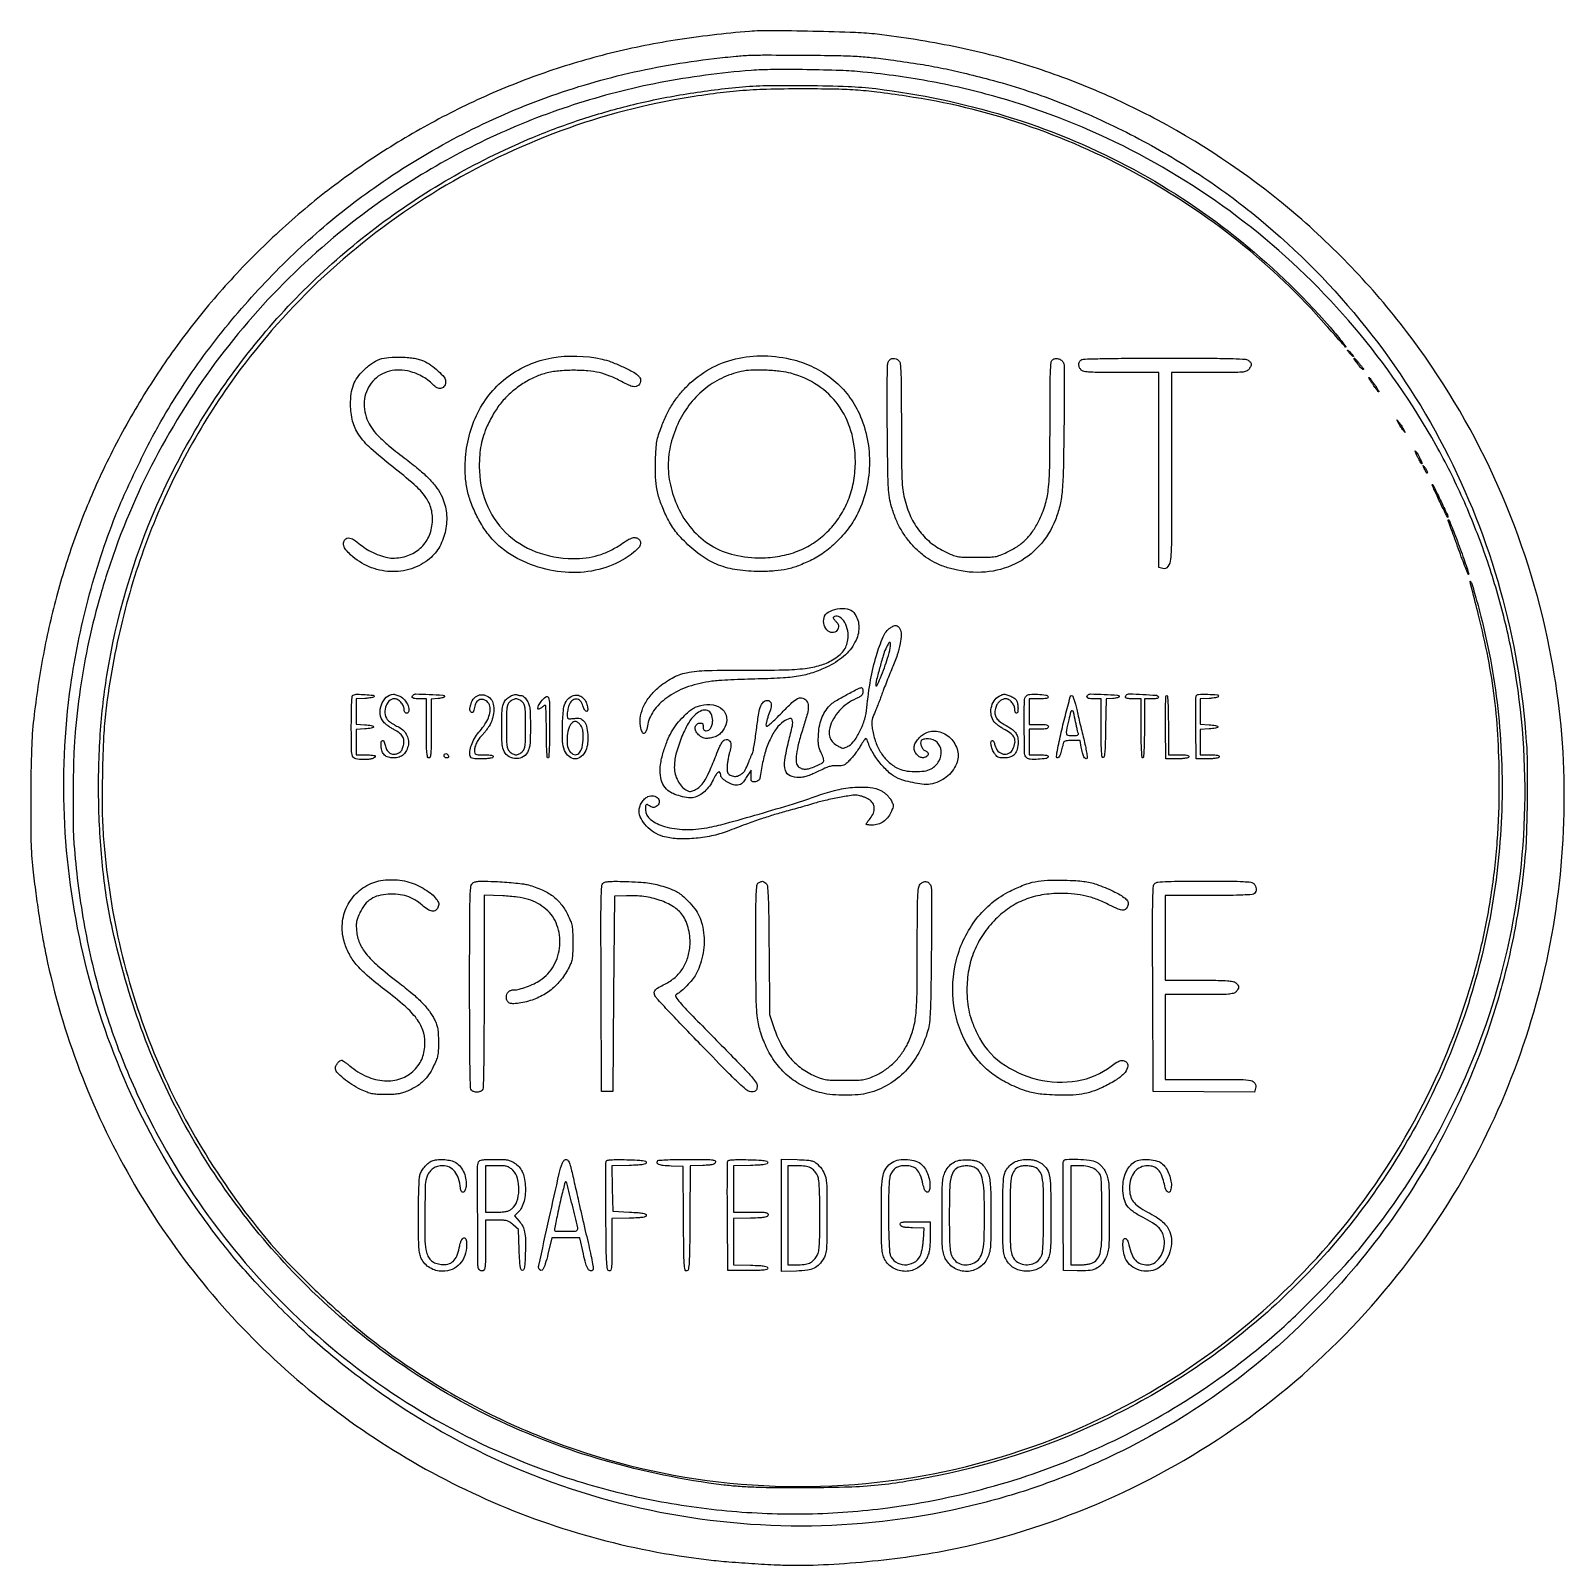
# Model space of a CAD drawing. Extents: x 0 to 960, y 0 to 960.
import ezdxf

# ---------------------------------------------------------------- set-up
doc = ezdxf.new("R2010")
doc.units = 0

msp = doc.modelspace()

# ---------------------------------------------------------------- linework, layer by layer
for points in [[(450, 959.355314, 0.018942), (403.580265, 953.848151, 0.022657), (360.439787, 945.04597, 0.023414), (319.527049, 932.68545, 0.023152), (279.791581, 916.513593, 0.021634), (241.619235, 896.830846, 0.022221), (205.6405, 874.084782, 0.022281), (171.913873, 848.298765, 0.022026), (140.480669, 819.519331, 0.022026), (111.701235, 788.086127, 0.022281), (85.915218, 754.3595, 0.022221), (63.169154, 718.380765, 0.021634), (43.486407, 680.208419, 0.020889), (28.86367, 644.739607, 0.020691), (17.200157, 608.062283, 0.020247), (8.396796, 569.779385, 0.018164), (2.341581, 529.5, 0.020726), (0.997219, 510.714691, 0.006034), (0.477111, 481.707342, 0.005843), (0.645059, 452.883455, 0.024155), (1.790766, 435.5, 0.004498), (3.644038, 420.522243, 0.005046), (5.702484, 406.144009, 0.005401), (7.876726, 392.931002, 0.008198), (10.078571, 381.5, 0.078464), (63.026488, 242.224477, 0.078033), (156.386708, 125.741425, 0.078034), (280.953169, 43.479364, 0.07847), (424.5, 3.555168, 0.009012), (437.142092, 2.329764, 0.004275), (453.468298, 1.184153, 0.004134), (469.349355, 0.337885, 0.013071), (480, 0.137311, 0.01463), (506.047793, 1.09025, 0.011753), (533.979236, 3.592075, 0.011856), (561.419101, 7.362437, 0.01609), (585.964555, 12.145114, 0.050514), (678.494204, 43.380236, 0.051113), (762.488722, 92.440426, 0.051028), (834.905321, 157.606012, 0.050017), (893.172551, 236.5, 0.046657), (930.352615, 314.877487, 0.045345), (952.789233, 399.538783, 0.045292), (959.613566, 486.953732, 0.046314), (950.477466, 573.5, 0.05479), (918.32249, 674.85583, 0.055472), (865.018573, 766.353621, 0.055515), (792.947028, 843.833386, 0.055038), (705.39761, 903.814527, 0.023357), (664.115448, 923.451097, 0.02501), (622.100435, 938.658308, 0.024408), (577.851303, 949.884579, 0.020236), (529.862712, 957.589123, 0.020915), (516.408164, 958.62583, 0.003241), (489.687416, 959.3901, 0.003149), (462.943869, 959.813026, 0.022434)], [(538.257891, 941.622904, -0.006168), (554.984768, 939.171677, -0.009532), (569.364135, 936.600968, -0.009539), (583.627904, 933.485378, -0.006188), (600, 929.365837, -0.027878), (642.91243, 915.400823, -0.024809), (685.756722, 896.269179, -0.024724), (726.652126, 872.907284, -0.027145), (763.733154, 846.281414, -0.051763), (831.805318, 778.880276, -0.051963), (884.482031, 699.017303, -0.051868), (919.636943, 609.867085, -0.051201), (935.887975, 515, -0.014864), (936.439156, 500.354781, -0.00489), (936.398457, 478.793865, -0.004856), (935.93881, 457.297546, -0.015572), (935.047879, 443, -0.022924), (928.825711, 398.594319, -0.024045), (918.63043, 355.658397, -0.024043), (904.358584, 313.895638, -0.022909), (885.939514, 273, -0.041805), (846.858454, 209.620483, -0.040649), (797.446096, 152.981983, -0.040701), (739.587756, 105.149457, -0.042156), (675.395844, 67.950846, -0.010804), (655.349955, 59.014909, -0.012522), (635.891784, 51.407634, -0.012619), (616.211819, 44.833334, -0.011318), (595.501181, 39.000304, -0.055953), (495.134188, 24.845215, -0.055656), (393.941158, 33.251106, -0.055665), (297.108558, 63.767254, -0.056003), (209.606742, 114.847771, -0.008651), (194.599606, 126.437002, -0.011242), (181.28411, 137.592849, -0.010961), (168.220787, 149.563526, -0.007597), (153.962547, 163.63751, -0.008126), (140.605977, 177.677542, -0.01093), (129.00384, 190.84345, -0.011067), (118.101103, 204.371415, -0.008678), (106.863868, 219.5, -0.048024), (63.287944, 294.63919, -0.047197), (34.544123, 377.144473, -0.047175), (21.773273, 463.613191, -0.047887), (25.541954, 550.5, -0.01552), (30.113204, 577.116647, -0.01423), (36.43956, 604.187067, -0.014171), (44.327107, 630.972381, -0.015041), (53.579497, 656.73462, -0.013035), (58.992118, 669.502963, -0.00568), (66.809624, 686.178693, -0.0057), (75.070365, 702.80454, -0.011944), (81.947045, 715.5, -0.028738), (108.629252, 756.424629, -0.026018), (140.67108, 795.465265, -0.025998), (176.622702, 830.997648, -0.028571), (215, 861.428651, -0.030432), (264.404767, 891.885892, -0.032059), (316.307762, 915.533495, -0.032054), (370.816429, 932.354949, -0.0304), (428, 942.433858, -0.004289), (441.599408, 943.868504, -0.014924), (450.414175, 944.457146, -0.009905), (460.833457, 944.634545, -0.001114), (484.5, 944.515919, -0.002225), (504.282306, 944.284661, -0.009406), (516.130601, 943.870373, -0.012806), (526.103665, 943.077097, -0.007047)], [(451, 934.928477, 0.028848), (394.133099, 927.355709, 0.030905), (339.839314, 913.384682, 0.031188), (288.134857, 892.972306, 0.030553), (239, 866.164906, 0.041807), (179.158546, 821.227598, 0.041112), (127.260248, 766.7276, 0.041094), (84.958607, 704.446184, 0.04169), (53.645346, 636.376985, 0.016695), (44.231582, 607.431672, 0.017146), (36.862489, 578.176948, 0.017034), (31.47537, 548.302473, 0.015999), (28.000157, 517.5, 0.014126), (27.304098, 504.152658, 0.00422), (26.989891, 483.768339, 0.004085), (27.014135, 463.524609, 0.016562), (27.537882, 451.205253, 0.024279), (33.639964, 402.309985, 0.027034), (44.327073, 355.990853, 0.027367), (59.804828, 311.606504, 0.026187), (80.236552, 268.5, 0.047652), (127.765569, 197.546411, 0.047536), (187.902523, 136.810522, 0.047585), (258.36573, 88.577715, 0.047951), (336.5, 54.680498, 0.027654), (385.556568, 41.724588, 0.027566), (435.795435, 34.245029, 0.027657), (486.387651, 32.353192, 0.028281), (536.5, 36.091971, 0.035958), (603.299773, 49.834834, 0.036999), (666.783314, 72.918279, 0.037123), (725.977224, 105.020228, 0.036725), (780, 145.626297, 0.013538), (791.489826, 156.224334, 0.005343), (806.739391, 171.395018, 0.005241), (821.488503, 186.702485, 0.016028), (831.04089, 197.5, 0.052743), (884.771503, 278.297885, 0.054429), (919.732598, 367.716231, 0.054418), (934.578926, 462.588282, 0.052684), (928.876753, 559.5, 0.022312), (921.200205, 595.754569, 0.020881), (910.183547, 632.005593, 0.020858), (896.167051, 667.252261, 0.022133), (879.509263, 700.5, 0.048789), (828.345459, 774.296235, 0.049021), (763.92575, 836.650656, 0.049091), (688.692145, 885.19654, 0.049214), (605.5, 918.096073, 0.011612), (585.005643, 923.438847, 0.011483), (564.20913, 927.846062, 0.011315), (542.93296, 931.350295, 0.010524), (521, 933.985172, 0.016083), (506.843882, 934.925827, 0.005179), (485.809673, 935.427206, 0.005138), (464.830079, 935.49433, 0.016909)], [(529, 923.564905, -0.04427), (610.295077, 906.45918, -0.04686), (685.69424, 875.507859, -0.047072), (753.715288, 831.209328, -0.045464), (813.119659, 774.5, -0.008208), (816.673095, 770.292521, -0.006188), (820.443916, 765.557589, -0.008736), (822.995819, 762.149257, -0.913499), (822.824111, 762, -0.018375), (821.79723, 763.060773, -0.000964), (818.64078, 766.584375, -0.001521), (814.907315, 770.794017, -0.001105), (810.777607, 775.5, 0.044944), (755.948713, 827.916721, 0.043441), (692.035993, 870.364106, 0.043441), (621.750698, 901.129986, 0.044946), (548, 918.861338, 0.00534), (529.600925, 921.368537, 0.013861), (516.286974, 922.664497, 0.013189), (502.550854, 923.254645, 0.004442), (482.5, 923.408599, 0.006375), (460.736427, 923.104883, 0.013392), (443.849225, 922.200777, 0.014115), (427.602528, 920.431079, 0.007953), (408, 917.415608, 0.049205), (327.11794, 895.303022, 0.047848), (251.305265, 857.663794, 0.04781), (183.975567, 806.267111, 0.048964), (128.227351, 743.393698, 0.032363), (98.342724, 696.027556, 0.032299), (74.798093, 645.169928, 0.031965), (57.79822, 591.188471, 0.030286), (47.445953, 534.5, 0.018156), (46.099147, 518.459189, 0.006791), (45.334123, 495.883232, 0.006842), (45.183847, 473.14216, 0.016659), (45.860795, 456.391155, 0.03742), (55.961668, 388.877738, 0.039006), (75.939721, 324.587856, 0.038967), (105.682924, 264.1234, 0.037193), (144.85879, 208, 0.019475), (160.908483, 189.800124, 0.012369), (180.914924, 169.833044, 0.012329), (202.032402, 150.742875, 0.018355), (221.5, 135.203384, 0.064993), (320.695569, 80.088405, 0.065162), (430.6277, 52.345401, 0.065209), (543.925402, 53.837783, 0.065249), (652.992243, 84.459956, 0.053392), (734.709386, 130.24582, 0.05357), (804.777989, 192.252658, 0.05353), (860.117858, 267.776592, 0.053157), (898.316799, 353.5, 0.019894), (907.42909, 386.020269, 0.020159), (913.881607, 419.019055, 0.019901), (917.719282, 452.838344, 0.018301), (919, 487.816565, 0.013078), (918.253226, 516.362285, 0.017302), (915.996143, 542.267003, 0.017619), (911.996727, 567.572903, 0.014423), (905.996996, 594.299397, -0.000327), (901.824942, 610.705829, -0.00776), (900.724321, 615.347003, -0.781357), (900.958181, 615.463329, -0.082765), (901.536524, 614.5, -0.022071), (902.384476, 612.035626, -0.002854), (903.93315, 606.68125, -0.003325), (905.693089, 600.302139, -0.00277), (907.480798, 593.5, -0.037542), (918.445763, 531.991746, -0.035713), (920.349546, 468.48898, -0.035553), (913.185313, 405.076424, -0.036411), (897.132395, 343.837062, -0.065479), (846.512963, 241.649299, -0.065715), (771.243772, 156.165232, -0.065543), (676.175058, 92.962779, -0.064549), (567.5, 56.115439, -0.009472), (545.921087, 52.210303, -0.017565), (528.262777, 49.992114, -0.01592), (509.382292, 48.895824, -0.006378), (483.5, 48.54881, -0.002248), (465.114185, 48.619506, -0.006882), (452.652051, 48.895007, -0.009772), (442.975016, 49.431763, -0.01212), (434, 50.324952, -0.039342), (359.222209, 65.64484, -0.04245), (289.729455, 92.244973, -0.04293), (226.413643, 129.874423, -0.042088), (170, 177.988309, -0.035181), (128.792111, 225.913776, -0.036567), (95.293947, 278.552393, -0.036259), (69.589471, 335.933964, -0.03342), (51.617612, 398, -0.027374), (45.642186, 434.956069, -0.020867), (43.026578, 475.870806, -0.020631), (43.822947, 517.468248, -0.024529), (48.111974, 556.5, -0.063686), (79.419904, 663.087622, -0.06366), (136.54739, 758.381407, -0.063522), (215.940876, 836.410318, -0.062924), (312.622382, 892.303621, -0.019479), (343.766626, 904.010023, -0.019757), (375.582003, 913.195799, -0.019358), (408.637556, 919.994897, -0.017123), (443.5, 924.549307, -0.020156), (460.800902, 925.507968, -0.00664), (486.281579, 925.553002, -0.006638), (511.749937, 924.921564, -0.020214)], [(826.5, 758, -0.012939), (827.159597, 757.232121, -0.02599), (827.63142, 756.5875, -0.034935), (827.889734, 756.12573, -0.549874), (827.809975, 756, -0.165568), (827.525997, 756.096686, -0.014322), (826.92517, 756.5875, -0.017642), (826.229731, 757.233916, -0.012769), (825.5, 758, -0.012939), (824.840403, 758.767879, -0.02599), (824.36858, 759.4125, -0.034935), (824.110266, 759.87427, -0.549874), (824.190025, 760, -0.165568), (824.474003, 759.903314, -0.014322), (825.07483, 759.4125, -0.017642), (825.770269, 758.766084, -0.012769)], [(246.17567, 753.277686, -0.047299), (250.740835, 750.684624, -0.033047), (255.35762, 746.972821, -0.030164), (259.052055, 743.141823, -0.178599), (260, 740.57264, -0.124961), (259.276849, 737.724326, -0.211414), (257.360812, 736.246971, -0.176947), (254.680685, 736.543319, -0.089999), (251.924314, 738.595162, 0.047348), (248.810423, 741.352794, 0.034794), (244.903058, 743.805839, 0.033715), (240.538736, 745.773942, 0.036261), (236.053294, 747.081991, 0.131734), (223.349952, 746.437405, 0.150934), (213.434332, 739.47372, 0.148614), (209.077919, 728.033931, 0.126805), (211.441056, 715.299014, 0.054544), (214.347891, 710.501187, 0.034566), (218.677264, 705.59285, 0.023657), (225.178878, 699.755912, 0.007836), (235.241533, 691.806567, -0.011338), (244.125374, 684.686838, -0.027668), (250.23932, 678.949769, -0.036577), (254.551159, 673.712034, -0.04543), (257.711874, 668.252973, -0.083291), (260.479078, 658.169182, -0.075057), (259.957047, 647.347828, -0.076444), (256.297434, 637.341732, -0.092279), (249.959409, 629.619298, -0.097031), (238.577748, 623.311757, -0.090629), (225.372142, 621.560698, -0.08829), (212.108037, 624.597322, -0.086095), (200.574854, 632.037767, -0.035967), (197.64303, 635.158594, -0.096879), (196.219375, 637.833307, -0.152255), (196.233485, 640.102273, -0.143387), (197.529614, 642.024577, -0.16429), (199.087796, 642.623664, -0.113788), (200.958753, 642.273113, -0.055305), (203.558658, 640.776503, -0.011651), (207.717689, 637.574482, 0.04456), (211.980619, 634.71802, 0.03122), (217.216472, 632.260272, 0.031717), (222.503528, 630.548925, 0.062489), (226.878582, 630, 0.082967), (236.355916, 631.583515, 0.100714), (244.104109, 636.1427, 0.102218), (249.374972, 643.304564, 0.087882), (251.741417, 652.367371, 0.084802), (251.002576, 660.637684, 0.090754), (247.552092, 667.980099, 0.057348), (240.314947, 675.987837, 0.015157), (227, 687, -0.017382), (213.223385, 698.49758, -0.061054), (205.63225, 707.177004, -0.086836), (201.801945, 715.676006, -0.062915), (200.509768, 726, -0.03183), (200.955083, 732.863888, -0.058388), (202.312914, 738.293124, -0.063639), (204.787565, 742.945841, -0.045858), (208.614088, 747.419604, -0.038473), (213.849032, 751.781342, -0.071522), (218.75334, 754.303177, -0.06461), (224.502945, 755.487304, -0.026337), (232.5, 755.65853, -0.012046), (236.963054, 755.411272, -0.023237), (240.51258, 754.962009, -0.028181), (243.489601, 754.268998, -0.034258)], [(357.847315, 754.418588, -0.035198), (363.290777, 752.778173, -0.015684), (370.208981, 749.89851, -0.014541), (376.704438, 746.721693, -0.061737), (380.25, 744.257996, -0.080872), (381.422168, 742.804955, -0.107127), (381.929415, 741.18799, -0.115143), (381.706866, 739.59417, -0.104727), (380.8, 738.2, -0.131888), (379.21093, 737.28353, -0.116167), (377.293703, 737.226808, -0.059033), (374.549908, 738.135008, -0.012073), (369.967275, 740.415313, 0.024309), (362.579416, 743.868668, 0.03961), (355.991196, 745.975228, 0.037665), (348.921257, 747.079942, 0.019616), (340, 747.441286, 0.024289), (330.481315, 746.990585, 0.040079), (322.558162, 745.581555, 0.043506), (315.434173, 743.036908, 0.035957), (308.364387, 739.157118, 0.033749), (301.241542, 733.839845, 0.04032), (295.343574, 727.895287, 0.039419), (290.373755, 720.964247, 0.029997), (286.030034, 712.687448, 0.025449), (283.666606, 706.637661, 0.031757), (282.127542, 700.806458, 0.029855), (281.277579, 694.542428, 0.018796), (281, 687.160878, 0.094096), (285.292077, 664.556014, 0.105067), (297.516928, 646.08473, 0.103642), (316.351827, 634.005828, 0.089296), (339.5, 629.660179, 0.033296), (347.80968, 630.151991, 0.040435), (355.443283, 631.751207, 0.041228), (362.596654, 634.523644, 0.037062), (369.471671, 638.517228, -0.015349), (373.960527, 641.392148, -0.064309), (376.89382, 642.668792, -0.122043), (379.033393, 642.752649, -0.146455), (380.8, 641.8, -0.130685), (381.7933, 640.087089, -0.157548), (381.706438, 638.237281, -0.099437), (380.402514, 636.146696, -0.033253), (377.75, 633.683445, -0.081939), (362.394243, 624.923392, -0.072706), (344.38516, 621.089465, -0.068902), (325.147902, 622.496015, -0.061629), (306.222337, 629.056301, -0.041185), (297.966179, 633.995206, -0.043261), (290.776607, 640.148562, -0.04247), (284.642864, 647.557017, -0.037036), (279.529459, 656.232051, -0.025647), (275.740422, 665.014743, -0.037847), (273.41839, 673.079032, -0.037796), (272.336578, 681.409323, -0.025486), (272.311412, 691, -0.103489), (280.090475, 720.893241, -0.118545), (298.999791, 743.488819, -0.116991), (326.334713, 755.209518, -0.098941)], [(477.800482, 753.912173, -0.052786), (490.307533, 749.283546, -0.05324), (501.529266, 742.149124, -0.053857), (510.879466, 732.893856, -0.056599), (517.85921, 722, -0.059068), (523.265236, 706.655723, -0.055606), (525.081975, 690.152029, -0.055315), (523.21752, 673.571192, -0.057201), (517.765903, 658, -0.046982), (512.602677, 649.482233, -0.035078), (505.448468, 641.141421, -0.035251), (497.252977, 633.935605, -0.049507), (488.964111, 628.83286, -0.021741), (480.741287, 625.264696, -0.036813), (473.556122, 623.102196, -0.035679), (465.976031, 621.976552, -0.019026), (456.5, 621.615839, -0.03521), (442.343971, 622.613953, -0.057222), (430.693574, 625.652187, -0.059873), (420.405325, 631.12692, -0.042963), (410.388841, 639.469944, -0.012097), (406.093818, 643.932869, -0.026463), (403.077788, 647.593718, -0.028988), (400.635631, 651.335519, -0.017739), (398.178634, 656, -0.023745), (394.453594, 664.765088, -0.039645), (392.277382, 672.474243, -0.037885), (391.287635, 680.672302, -0.019598), (391.233693, 691, -0.007404), (391.594063, 698.38265, -0.028619), (392.146588, 702.934093, -0.033665), (393.16952, 707.01967, -0.013205), (395.102238, 712.5, -0.021683), (398.360063, 720.02001, -0.029231), (401.98371, 726.488866, -0.030086), (406.246177, 732.344589, -0.025268), (411.422989, 738.015333, -0.068872), (425.2024, 748.335832, -0.067667), (441.348236, 754.601774, -0.065057), (459.154, 756.480695, -0.056104)], [(543.428571, 753.428571, -0.175033), (544.339143, 751.488576, -0.013145), (544.729313, 745.585372, -0.008807), (544.951488, 735.531437, -0.00112), (545, 713.875977, 0.001559), (545.063507, 693.50707, 0.00732), (545.307941, 681.800066, 0.01248), (545.773466, 674.111753, 0.033515), (546.60528, 668.697405, 0.045354), (550.248383, 657.327835, 0.05773), (555.679721, 647.754651, 0.06082), (562.887343, 640.062462, 0.059398), (571.788457, 634.259181, 0.013757), (576.794161, 631.953813, 0.054983), (580.020066, 630.976306, 0.040833), (583.805328, 630.586005, 0.005282), (591.946506, 630.5, 0.005357), (599.746656, 630.58358, 0.035111), (603.640954, 630.941388, 0.051621), (606.798671, 631.798223, 0.019552), (611, 633.610357, 0.034337), (617.622173, 637.357774, 0.048647), (622.880328, 641.617017, 0.048824), (627.202794, 646.79929, 0.034929), (631.006958, 653.325112, 0.039351), (634.882906, 663.049264, 0.04695), (636.908559, 672.704569, 0.02465), (637.796141, 686.624757, 0.003597), (638, 714.965523, -0.001181), (638.049578, 735.963795, -0.008341), (638.268002, 746.166784, -0.010275), (638.630283, 752.338075, -0.20242), (639.487014, 753.989223, -0.147172), (641.357968, 754.781302, -0.110138), (643.594989, 754.531605, -0.10888), (645.533955, 753.349589, -0.141057), (646.575043, 751.557028, -0.059892), (646.808827, 749.71531, -0.000833), (646.86465, 738.449153, -0.002322), (646.846922, 725.375276, -0.001526), (646.71066, 710.322258, -0.002619), (646.25558, 684.080487, -0.017947), (645.500668, 671.183433, -0.035056), (644.042508, 662.396097, -0.034764), (641.368455, 653.873224, -0.091719), (631.257956, 637.618781, -0.095375), (616.122648, 626.320544, -0.093079), (597.550323, 621.271377, -0.082742), (577.58544, 622.978148, -0.026424), (570.358001, 625.239416, -0.038881), (564.323547, 628.034612, -0.039761), (558.893853, 631.677841, -0.029429), (553.5, 636.498152, -0.031995), (548.748729, 641.929796, -0.033708), (544.819017, 647.833047, -0.032257), (541.580091, 654.446037, -0.024971), (538.896819, 662.007116, -0.034385), (537.600773, 667.739865, -0.02467), (536.91694, 674.274512, -0.010226), (536.551338, 684.871272, -0.001027), (536.248159, 710.170285, -0.001578), (536.119832, 729.115133, -0.005051), (536.20175, 741.746994, -0.003276), (536.413085, 750.878853, -0.115942), (536.957338, 752.920285, -0.116955), (538.194568, 754.318894, -0.134632), (539.8663, 754.92163, -0.12458), (541.713344, 754.605525, -0.092265)], [(762.428571, 753.428571, -0.036773), (763.572579, 752.102667, -0.160237), (763.895063, 751.131496, -0.132199), (763.607635, 750.051225, -0.022027), (762.443296, 748.222506, -0.150564), (760.765405, 746.917863, -0.068444), (758.027787, 746.290302, -0.02081), (752.746909, 746.041632, -0.00136), (737.443296, 746), (714, 746), (714, 685.622445, -0.000812), (713.927966, 641.266184, -0.021183), (713.38331, 629.332187, -0.126416), (711.727371, 624.642917, -0.316401), (708.512986, 623.407385), (706, 624.038104), (706, 685.019052), (706, 746), (682.571429, 746, -0.002053), (669.567868, 746.053396, -0.013641), (663.086593, 746.283537, -0.023925), (659.262607, 746.708263, -0.158032), (657.571429, 747.571429, -0.083766), (656.502244, 749.074612, -0.098202), (656.061067, 750.764707, -0.104542), (656.307965, 752.412105, -0.107488), (657.2, 753.8, -0.190536), (658.689279, 754.445234, -0.002349), (669.310907, 754.738288, -0.004622), (684.43714, 754.944626, -0.001099), (709.628571, 755, -0.000787), (739.172209, 754.953485, -0.006651), (752.47248, 754.734663, -0.008423), (760.351302, 754.367259, -0.182475)], [(832.146806, 750.75, -0.008774), (833.314987, 749.196823, -0.032757), (833.965784, 748.162973, -0.345982), (833.923912, 747.91883, -0.366666), (833.684155, 747.911186, -0.04732), (832.050661, 749.481202, -0.016343), (829.995429, 752.033369, -0.009887), (828.139749, 754.602685, -0.605059), (828.347876, 755, -0.208258), (828.641325, 754.872233, -0.005022), (829.663489, 753.751562, -0.010137), (830.841359, 752.378814, -0.006615)], [(446.341178, 746.972711, 0.061541), (433.929505, 743.115797, 0.059881), (422.704302, 736.328433, 0.058662), (413.213254, 726.927231, 0.054806), (405.912646, 715.371646, 0.052119), (400.870515, 701.550725, 0.06214), (399.189418, 687.78855, 0.062086), (400.940945, 674.025338, 0.051894), (406.054379, 660.201329, 0.070898), (415.276664, 646.707869, 0.080912), (427.541792, 637.026177, 0.078274), (442.596927, 631.521731, 0.061134), (459.984577, 630.26459, 0.041825), (471.970631, 631.8748, 0.050535), (482.749756, 635.424487, 0.052419), (492.273603, 640.926319, 0.051103), (500.534737, 648.329974, 0.046401), (507.399522, 657.450114, 0.048923), (512.324814, 667.524369, 0.047934), (515.271906, 678.551099, 0.041397), (516.261395, 690.5, 0.071747), (513.509412, 709.562777, 0.086551), (505.499812, 725.757869, 0.08877), (492.677801, 737.987455, 0.080059), (475.954657, 745.554072, 0.038705), (469.726361, 746.737386, 0.015629), (461.096134, 747.42168, 0.015557), (452.480136, 747.566079, 0.041025)], [(841, 738.5, -0.007084), (842.15209, 736.773615, -0.01276), (843.039732, 735.321875, -0.007839), (843.688808, 734.154888, -0.566836), (843.596081, 734, -0.222204), (843.301167, 734.137869, -0.005495), (842.333482, 735.321875, -0.010846), (841.222766, 736.775338, -0.007047), (840, 738.5, -0.007084), (838.84791, 740.226385, -0.01276), (837.960268, 741.678125, -0.007839), (837.311192, 742.845112, -0.566836), (837.403919, 743, -0.222204), (837.698833, 742.862131, -0.005495), (838.666518, 741.678125, -0.010846), (839.777234, 740.224662, -0.007047)], [(859.128441, 710.5), (860.110332, 708.5), (858.481892, 710.5, -0.015847), (857.786721, 711.411306, -0.010446), (857.043375, 712.5, -0.010515), (856.364094, 713.590339, -0.019941), (855.871559, 714.5), (854.889668, 716.5), (856.518108, 714.5, -0.015847), (857.213279, 713.588694, -0.010446), (857.956625, 712.5, -0.010515), (858.635906, 711.409661, -0.019941)], [(869, 693, -0.009323), (869.747106, 691.465529, -0.016702), (870.294332, 690.175, -0.012218), (870.656813, 689.160667, -0.510981), (870.540648, 689, -0.247499), (870.26842, 689.143545, -0.008607), (869.588082, 690.175, -0.01426), (868.818255, 691.467002, -0.009274), (868, 693, -0.009323), (867.252894, 694.534471, -0.016702), (866.705668, 695.825, -0.012218), (866.343187, 696.839333, -0.510981), (866.459352, 697, -0.247499), (866.73158, 696.856455, -0.008607), (867.411918, 695.825, -0.01426), (868.181745, 694.532998, -0.009274)], [(874, 683.642204, -0.161007), (873.854728, 683.202762, -0.489146), (873.586824, 683.196761, -0.053694), (873.055586, 684.014628, -0.006075), (872.080288, 686, -0.001053), (871.280547, 687.688401, -0.260205), (871.291678, 687.849775, -0.508695), (871.39989, 687.85537, -0.001461), (872.444834, 686.55887, -0.022242), (873.040098, 685.744118, -0.024166), (873.54317, 684.901384, -0.024594), (873.900605, 684.14347, -0.098188)], [(886.893621, 655.5, -0.768169), (886.71736, 655.456508, -0.004273), (885.429964, 657.846421, -0.006865), (883.833619, 660.974819, -0.003641), (881.937397, 664.89207, -0.002764), (880.051265, 668.919224, -0.004314), (878.476184, 672.410049, -0.001334), (877.147762, 675.445195, -0.139266), (877.087911, 675.89207, -0.738904), (877.465812, 675.950909, -0.001079), (882.048762, 666.472564, -0.001298), (886.568259, 657.010928, -0.115978)], [(893.946291, 637.403759, -0.00313), (896.28424, 630.977903, -0.004906), (898.205625, 625.420562, -0.001519), (899.804195, 620.597075, -0.162045), (899.801253, 619.915258, -0.693826), (899.552113, 619.907272, -0.00199), (897.825993, 624.158159, -0.005553), (895.823219, 629.312036, -0.003122), (893.5, 635.612137, 0.00004), (891.176288, 642.035257, 0.000062), (889.164583, 647.592404, 0.000019), (887.418306, 652.413897, 0.001852), (887.166667, 653.100638, -0.045633), (887.073608, 653.445272, -0.083297), (887.071771, 653.735812, -0.131605), (887.157349, 653.926625, -0.225587), (887.311704, 654, -0.30602), (887.572244, 653.824063, -0.000653), (889.457942, 649.124854, -0.003901), (891.551492, 643.766992, -0.002373)], [(515.236946, 595.883053, -0.161082), (518.418699, 587.873956, -0.124482), (516.643434, 578.591227, -0.098701), (510.016167, 569.566689, -0.070516), (499.64517, 562.474297, -0.030586), (490.633323, 558.686813, -0.039111), (481.930803, 556.385452, -0.02968), (471.268749, 555.08894, -0.009803), (455.5, 554.425337, 0.003419), (446.873438, 554.172595, 0.0035), (438.31875, 553.803421, 0.003393), (430.897961, 553.380609, 0.014652), (426.5, 552.970396, 0.051174), (411.900292, 549.635555, 0.066194), (399.593164, 543.553021, 0.077145), (390.79228, 535.432711, 0.119191), (386.458034, 526.089563, -0.021345), (385.441474, 521.931399, -0.192397), (384.310969, 520.482563, -0.43075), (383.177123, 520.815267, -0.050672), (382.112471, 523.554832, -0.097693), (381.656484, 529.653157, -0.06954), (383.416075, 536.294592, -0.062479), (387.199863, 542.862789, -0.052415), (392.694983, 548.735759, -0.052061), (401.656222, 554.997106, -0.077163), (410.634032, 558.292741, -0.043656), (423.481749, 559.718712, -0.007068), (448.644171, 559.94882, 0.005819), (471.434717, 560.100296, 0.025094), (484.950802, 561.027072, 0.042491), (494.24709, 562.946084, 0.063118), (501.846652, 566.290438, 0.03033), (506.006159, 569.143912, 0.062482), (508.788549, 571.933662, 0.071804), (510.556446, 575.050831, 0.053548), (511.595224, 578.87013, 0.086341), (511.519296, 584.415973, 0.082641), (509.584305, 589.702928, 0.106725), (506.537515, 593.118439, 0.254319), (503.272063, 593.550906, 0.089355), (502.563869, 593.12191, 0.278275), (502.403079, 592.611353, 0.11623), (502.775737, 591.876161, 0.013408), (504.015225, 590.483794, -0.026494), (505.225467, 589.050478, -0.104623), (505.714229, 588.011613, -0.122585), (505.700813, 586.954362, -0.042747), (505.186461, 585.509891, -0.246362), (502.58868, 583.493051, -0.222235), (499.275114, 584.375598, -0.142919), (496.769647, 588.123922, -0.138681), (496.634322, 592.67916, -0.203523), (499.305954, 596.21206, -0.088029), (504.962815, 598.2524, -0.085656), (511.123765, 598.250305, -0.177322)], [(544.077582, 585.855037, -0.131691), (544.924343, 582.2308, -0.039477), (544.289355, 576.54747, -0.032965), (542.435365, 569.466672, -0.019488), (539.348667, 561.289996, 0.003075), (537.43435, 556.682545, 0.002557), (535.453914, 551.760186, 0.002581), (533.686592, 547.233736, 0.006993), (532.49484, 544, -0.005231), (531.465415, 541.176084, -0.003827), (530.26596, 538.06223, -0.003867), (529.08423, 535.129723, -0.008538), (528.12678, 532.913973, 0.023192), (527.059974, 530.231975, 0.054957), (526.586634, 528.138862, 0.05093), (526.562384, 525.898576, 0.017599), (526.970034, 522.684115, 0.04551), (528.992947, 514.837004, 0.057869), (532.303149, 508.13666, 0.061884), (536.84223, 502.726648, 0.06491), (542.5, 498.69207, 0.078267), (547.122102, 497.090203, 0.039676), (553.266012, 496.485621, 0.039716), (559.346716, 496.854646, 0.088695), (563.733073, 498.293316, 0.14341), (568.527323, 503.02411, 0.151207), (569.885814, 509.491544, 0.179044), (567.317889, 514.842586, 0.194662), (561.986437, 517, 0.02533), (560.457507, 516.922493, 0.032089), (559.062512, 516.689555, 0.033618), (557.960027, 516.352354, 0.164765), (557.464874, 515.943165, 0.156345), (557.065872, 514.336348, 0.078912), (557.534959, 512.280021, 0.077961), (558.628885, 510.44421, 0.143593), (560.059194, 509.481212, -0.146905), (561.472773, 508.516091, -0.244032), (561.75462, 507.134984, -0.191674), (560.758814, 505.841662, -0.105462), (558.838142, 505.192908, -0.135243), (556.717274, 505.520521, -0.102545), (554.801715, 506.906915, -0.093699), (553.466185, 509.070259, -0.091812), (553, 511.587648, -0.115954), (553.523083, 513.812893, -0.051452), (555.146471, 516.376162, -0.048668), (557.444079, 518.771203, -0.057977), (560.038636, 520.51998, -0.174602), (568.043005, 521.578914, -0.141684), (575.705819, 517.435564, -0.137373), (580.129215, 509.720391, -0.162233), (579.508975, 501.367238, -0.063605), (576.836988, 496.730861, -0.066134), (573.115622, 492.983603, -0.06434), (568.448696, 490.259902, -0.055227), (562.995803, 488.636003, -0.069757), (559.341907, 488.490454, -0.019563), (553.670041, 489.281625, -0.020448), (547.754284, 490.595855, -0.035564), (543, 492.22748, -0.082704), (537.483918, 495.737687, -0.040493), (531.739209, 501.804971, -0.039397), (526.764029, 509.102197, -0.052683), (523.539611, 516.433005, 0.188776), (523.046957, 517.039409, 0.322365), (522.427418, 516.972034, 0.067694), (521.480586, 515.856084, 0.007434), (519.711159, 512.992914, -0.015571), (518.210783, 510.651187, -0.010279), (516.349185, 508.051914, -0.010348), (514.432963, 505.596942, -0.019668), (512.775427, 503.717689, -0.018132), (510.520322, 501.520394, -0.078518), (508.961185, 500.500145, -0.092731), (507.294925, 500.096283, -0.030934), (504.775427, 500.118937, 0.044322), (502.299529, 500.074991, 0.045456), (499.891713, 499.59396, 0.034119), (497.087598, 498.550494, 0.012515), (493.277512, 496.71244, -0.015452), (489.718393, 495.021146, -0.025258), (486.595479, 493.837803, -0.029359), (483.763591, 493.105649, -0.037722), (481.093384, 492.786682, -0.112303), (475.419728, 493.820198, -0.224184), (472.458479, 497.156803, -0.112666), (472.066872, 503.631703, -0.02137), (474.509122, 515.277763, 0.008246), (476.86068, 525.189126, 0.115641), (476.810491, 528.825994, 0.442551), (475.171868, 529.707303, 0.065318), (471.39406, 527.786975, 0.087486), (466.876599, 523.360203, 0.045254), (462.863461, 516.519716, 0.040258), (459.664307, 508.011275, 0.032842), (457.602107, 498.5, -0.006079), (456.799768, 493.528552, -0.066603), (456.193252, 491.603215, -0.167002), (455.279793, 490.659556, -0.088801), (453.705302, 490.183578, -0.037597), (452.128021, 490.118436, -0.221342), (451.408742, 490.483392, -0.151852), (451.070973, 491.36947, -0.015699), (451, 493.629358), (451, 497.391561), (448.022024, 492.695781, -0.016513), (446.244772, 490.087906, -0.07723), (444.963753, 488.806828, -0.108708), (443.57785, 488.196709, -0.049574), (441.598749, 488, -0.097964), (438.684807, 488.576458, -0.051736), (435.426621, 490.331076, -0.052122), (432.794797, 492.554678, -0.193649), (432, 494.529877, 0.148266), (431.560523, 495.979358, 0.418744), (430.625709, 496.158078, 0.104314), (429.132389, 494.58283, 0.022801), (427.313644, 491.294678, -0.04279), (424.919493, 487.347062, -0.051197), (422.011097, 484.116738, -0.055215), (418.723211, 481.743729, -0.067339), (415.20257, 480.335994, -0.094215), (411.809171, 480.138856, -0.032507), (406.968763, 481.094071, -0.032877), (402.213725, 482.699243, -0.077206), (399.01767, 484.638585, -0.106887), (395.865346, 488.714387, -0.081425), (394.285982, 494.148075, -0.065905), (394.36126, 500.843198, -0.03908), (396.113877, 508.644665, -0.020523), (398.606759, 515.688687, -0.03424), (401.339483, 521.351064, -0.037019), (404.648997, 526.271569, -0.029833), (408.879869, 531.039869, -0.015082), (411.956061, 533.935871, -0.03864), (414.392994, 535.780116, -0.047843), (416.752289, 536.993367, -0.036884), (419.513531, 537.86458, -0.09408), (427.206624, 538.205502, -0.149258), (433.128202, 535.420271, -0.183369), (435.73891, 530.307473, -0.147723), (434.602379, 524.19798, -0.045636), (432.878448, 521.499255, -0.068953), (430.886327, 519.554208, -0.070195), (428.46836, 518.247066, -0.049257), (425.470982, 517.459322, -0.028414), (423.319455, 517.239642, -0.06818), (421.726568, 517.385333, -0.073141), (420.299613, 517.944354, -0.036795), (418.69188, 519.027727, -0.094129), (416.752371, 521.254425, -0.134891), (416.081234, 523.770152, -0.179806), (416.849025, 525.789916, -0.179553), (418.75, 526.819551, -0.049221), (419.908861, 526.869085, -0.18449), (420.56218, 526.576922, -0.161847), (420.904822, 525.893075, -0.03591), (421, 524.569551, 0.042443), (421.103632, 523.350909, 0.121377), (421.441163, 522.576945, 0.151219), (422.045934, 522.147183, 0.079581), (422.964816, 522, 0.151801), (424.541575, 522.489998, 0.103523), (425.846616, 523.857907, 0.082346), (426.709331, 525.949249, 0.056793), (427, 528.5, 0.105061), (426.143655, 532.53048, 0.207248), (423.778788, 534.704506, 0.181574), (420.302964, 534.619095, 0.081311), (416.336044, 532.208366, 0.087685), (411.739884, 526.611559, 0.032701), (407.324575, 517.406415, 0.032945), (404.051575, 507.395738, 0.063523), (403.01645, 499.039901, 0.065281), (403.568755, 494.942971, 0.053354), (405.173165, 490.818504, 0.055364), (407.517945, 487.302893, 0.090828), (410.267397, 485.029902, 0.033814), (411.954818, 484.23126, 0.112171), (413.161446, 484.047607, 0.088367), (414.485627, 484.38381, 0.016326), (416.752355, 485.5, 0.086515), (419.650318, 487.762244, 0.05094), (422.258973, 491.313278, 0.030463), (425.135788, 496.964293, 0.007673), (429.107213, 506.5, -0.008532), (431.561907, 512.365522, -0.052156), (433.184382, 515.214881, -0.131107), (434.638067, 516.410323, -0.201124), (436.24514, 516.459425, -0.119024), (437.652364, 515.489773, -0.149976), (438.312637, 514.060616, -0.080189), (438.256178, 511.80072, -0.017199), (437.399938, 507.961042, 0.014521), (436.863818, 505.616071, 0.011194), (436.411232, 503.031228, 0.01135), (436.097085, 500.595182, 0.026394), (436, 498.757321, 0.025946), (436.106732, 496.701879, 0.098335), (436.484964, 495.478295, 0.124673), (437.247277, 494.649947, 0.053928), (438.592284, 493.964914, 0.044374), (439.927315, 493.588768, 0.059862), (441.178286, 493.505629, 0.059101), (442.425563, 493.721382, 0.041847), (443.750043, 494.239665, 0.04557), (445.526427, 495.323198, 0.08004), (446.724286, 496.552942, 0.047649), (447.83197, 498.499722, 0.007739), (449.554459, 502.5, -0.000355), (450.247843, 504.178101, -0.000321), (450.967232, 505.9125, -0.000321), (451.613549, 507.46509, -0.001025), (452.047637, 508.5, 0.055658), (452.453278, 509.869289, 0.003782), (453.138285, 513.878125, 0.00538), (453.869026, 518.683353, 0.004008), (454.575684, 524, -0.009498), (455.86993, 532.981351, -0.052237), (457.157018, 537.696224, -0.119185), (458.835909, 540.107992, -0.183371), (461.186372, 541, -0.176741), (462.831121, 540.399863, -0.19716), (463.609597, 538.910851, -0.090382), (463.374243, 536.239314, -0.022436), (462.016344, 532.043702, 0.015335), (461.219394, 529.695617, 0.020989), (460.65727, 527.535334, 0.018367), (460.340166, 525.750814, 0.174929), (460.496994, 525.004863, 0.443028), (461.14722, 524.884431, 0.014063), (463.484816, 526.771138, 0.01718), (466.519051, 529.550269, 0.007452), (470.368388, 533.441448, -0.009858), (476.584863, 539.665298, -0.069075), (480.047406, 542.181122, -0.169019), (482.645267, 542.58849, -0.139962), (485.171259, 541.345012, -0.140736), (486.514107, 539.182037, -0.093357), (486.777758, 536.253539, -0.045031), (485.918987, 531.69961, -0.008273), (483.445871, 523.5, 0.012939), (480.733421, 514.193663, 0.03314), (479.398631, 507.307922, 0.046068), (479.235735, 502.395256, 0.183642), (480.449212, 499.693645, 0.065572), (481.292822, 499.046397, 0.039594), (482.432179, 498.50396, 0.039027), (483.671678, 498.137883, 0.054395), (484.821429, 498.021962, 0.073228), (487.532316, 498.443864, 0.023724), (491.357889, 499.831761, 0.020734), (494.963268, 501.515595, 0.135529), (496.41445, 502.861577, 0.181214), (496.545458, 503.524747, 0.027893), (496.248302, 504.858151, 0.028109), (495.697373, 506.460067, 0.021076), (494.920358, 508.156112, -0.032014), (493.819463, 510.704809, -0.05028), (493.245292, 513.018422, -0.038584), (493.062062, 515.805326, -0.011587), (493.209454, 520.057206, -0.03634), (493.958462, 525.765294, -0.050151), (495.501407, 530.694838, -0.053713), (497.889206, 534.954853, -0.051829), (501.154838, 538.664966, -0.055704), (503.97946, 540.742549, -0.006291), (510.925642, 544.63069, -0.003863), (518.211798, 548.516968, -0.121154), (520.175997, 549, -0.2588), (520.492809, 548.824247, -0.060977), (520.757949, 548.255186, -0.047783), (520.940074, 547.435828, -0.030817), (521, 546.464463, -0.080019), (520.781653, 545.108859, -0.114002), (520.150275, 544.070739, -0.07703), (518.923571, 543.150534, -0.021223), (516.742487, 542.103942, 0.05484), (511.143825, 538.938915, 0.052961), (506.294422, 534.599794, 0.054039), (502.550666, 529.433509, 0.062508), (500.217395, 523.82517, 0.07705), (499.82273, 520.426472, 0.095554), (500.543399, 517.330739, 0.093654), (502.380632, 514.679614, 0.071125), (505.231429, 512.574702, 0.016097), (507.509907, 511.440696, 0.109319), (508.731976, 511.177864, 0.113301), (509.931349, 511.460675, 0.017848), (512.081023, 512.615312, 0.109415), (515.729261, 515.990616, 0.040081), (519.278487, 522.101892, 0.038887), (522.070508, 529.336712, 0.048932), (523.445841, 536.382175, -0.019657), (525.808966, 553.871423, -0.028311), (529.37207, 569.073958, -0.030619), (533.638939, 580.83439, -0.138505), (538.209118, 586.433918, -0.041024), (540.251315, 587.627762, -0.137184), (541.764996, 587.894366, -0.172568), (542.987427, 587.318727, -0.074521)], [(535.227957, 573.269792, 0.032581), (533.616409, 568.926283, 0.006753), (531.390237, 561.085341, 0.004522), (529.304919, 553.055642, 0.075536), (529.046561, 550.322815, 0.770973), (529.654643, 550.199113, 0.013166), (531.927924, 555.135306, 0.013719), (534.444021, 561.475019, 0.017052), (536.416733, 567.502958, 0.012744), (538.100672, 573.918509, 0.109053), (538.141861, 576.870062, 0.677845), (537.225411, 577.033138, 0.033781)], [(215.261501, 543.5, -0.261599), (214.885343, 543.092853, -0.022723), (213.474058, 542.705653, -0.025273), (211.640685, 542.387547, -0.016727), (209.511501, 542.200096), (204, 541.900192), (204, 534), (204, 526.099808), (209.511501, 525.799904, -0.017007), (211.624077, 525.612726, -0.027316), (213.403999, 525.294347, -0.025909), (214.733784, 524.907024, -0.319105), (215.023002, 524.5, -0.319105), (214.733784, 524.092976, -0.025909), (213.403999, 523.705653, -0.027316), (211.624077, 523.387274, -0.017007), (209.511501, 523.200096), (204, 522.900192), (204, 514.950096), (204, 507), (210, 507, -0.013984), (212.300233, 506.935656, -0.022959), (214.2375, 506.737678, -0.019213), (215.71974, 506.458493, -0.349861), (216, 506.106989, -0.253081), (215.514591, 505.209415, -0.076503), (214.055498, 504.546272, -0.04854), (211.718685, 504.128599, -0.019969), (208.5, 504, -0.050873), (203.733723, 504.486211, -0.259907), (201.790398, 506.162914, -0.084618), (201.092368, 509.965993, -0.003172), (201, 524.523655, -0.003054), (201.057939, 534.01032, -0.012681), (201.272994, 539.731075, -0.012617), (201.606141, 543.499877, -0.271129), (202.25, 544.359383, -0.101086), (204.685199, 544.845055, -0.015331), (209.670964, 544.669025, -0.009361), (214.737675, 544.238984, -0.453044)], [(231.396795, 543.607569, -0.126282), (234.31765, 541.400858, -0.07601), (236.490985, 537.612264, -0.114569), (236.956088, 534.334357, -0.3889), (235.5, 533, -0.140575), (234.88002, 533.177821, -0.118484), (234.4, 533.666667, -0.088208), (234.09863, 534.456621, -0.04716), (234, 535.5, 0.111534), (233.498702, 537.719338, 0.075423), (232.039434, 539.876054, 0.077136), (230.048669, 541.457816, 0.130087), (228, 542, 0.202063), (224.543389, 540.543633, 0.127213), (222.333117, 536.685253, 0.116911), (222.170963, 531.971115, 0.159701), (224.25, 528.298469, 0.028893), (225.363822, 527.395574, 0.014068), (226.880094, 526.368702, 0.013903), (228.522544, 525.385631, 0.019515), (230.043937, 524.607997, -0.071988), (233.14024, 522.591687, -0.08079), (235.397954, 519.848479, -0.084328), (236.603748, 516.636564, -0.088165), (236.654429, 513.257923, -0.069532), (235.568276, 509.743153, -0.100166), (233.634515, 507.136252, -0.103947), (230.899446, 505.549277, -0.079821), (227.480674, 505, -0.069216), (224.163339, 505.461435, -0.117216), (221.727406, 506.823321, -0.121345), (220.218342, 509.096112, -0.077445), (219.616132, 512.226663, -0.036843), (219.721034, 514.97216, -0.293554), (220.484599, 515.910796, -0.396801), (221.400133, 515.481268, -0.043752), (222.123844, 513.048855, 0.0661), (223.076414, 510.301469, 0.107515), (224.622631, 508.389258, 0.124113), (226.648175, 507.461132, 0.10746), (228.989983, 507.534692, 0.053732), (230.777349, 508.192934, 0.098886), (231.999679, 509.136419, 0.08389), (232.888757, 510.590053, 0.0305), (233.652493, 512.890432, 0.090449), (233.883207, 515.79861, 0.109485), (233.025776, 518.391722, 0.093035), (231.005886, 520.680947, 0.04998), (227.808717, 522.696152, -0.023421), (225.861663, 523.783631, -0.019292), (223.89075, 525.116952, -0.019717), (222.17467, 526.484328, -0.048052), (221.058717, 527.652483, -0.143661), (219.094538, 532.553829, -0.110797), (219.815572, 538.295829, -0.116754), (222.856804, 542.957361, -0.171504), (227.282119, 544.936614, -0.088811), (227.758167, 544.890633, -0.009744), (228.813429, 544.572354, -0.011663), (230.063433, 544.136153, -0.009177)], [(259.255085, 543.5, -0.338658), (259.077103, 543.093707, -0.047358), (258.179619, 542.703423, -0.038324), (256.861774, 542.382402, -0.02253), (255.25, 542.192502), (251, 541.885004), (251, 523.442502, -0.002403), (250.950731, 513.191407, -0.017888), (250.729667, 508.32375, -0.035147), (250.322916, 505.658082, -0.350677), (249.5, 505, -0.350929), (248.676779, 505.658933, -0.034985), (248.27027, 508.333333, -0.017834), (248.049248, 513.215502, -0.002394), (248, 523.5), (248, 542), (243.5, 542, -0.021389), (240.783275, 542.116268, -0.118455), (239.405718, 542.574844, -0.330205), (239.105229, 543.336511, -0.131577), (239.700461, 544.367127, -0.204959), (241.395694, 545.046349, -0.005269), (249.776959, 544.763153, -0.004185), (258.27952, 544.314781, -0.328494)], [(288.25, 541.80232, -0.1309), (289.785278, 538.645288, -0.06415), (290.074233, 534.14974, -0.05928), (289.174851, 529.272533, -0.066589), (287.170792, 524.945781, -0.011809), (285.960171, 523.139088, -0.011716), (284.6625, 521.386718, -0.01164), (283.457075, 519.908569, -0.043911), (282.604855, 519.072833, 0.066533), (280.890944, 517.233295, 0.041723), (279.392316, 514.697643, 0.041892), (278.344608, 511.96942, 0.07085), (278, 509.54966, 0.069948), (278.207501, 508.073661, 0.227449), (278.846485, 507.354781, 0.092396), (280.237441, 507.054507, 0.007086), (284.083333, 507, -0.01046), (286.969205, 506.939622, -0.043846), (288.688584, 506.715753, -0.102246), (289.564923, 506.323462, -0.328026), (289.75, 505.75, -0.232954), (289.195423, 505.188836, -0.041205), (287.72008, 504.810241, -0.030611), (285.514406, 504.571924, -0.011607), (282.416667, 504.5, -0.006988), (278.27983, 504.557821, -0.066122), (276.533142, 504.839709, -0.172086), (275.648911, 505.488338, -0.114397), (275.190599, 506.672544, -0.084232), (275.282114, 510.111701, -0.048974), (276.476255, 514.076568, -0.044503), (278.602939, 518.167982, -0.039501), (281.496931, 521.996545, 0.037288), (284.596938, 526.060188, 0.049637), (286.732129, 530.18212, 0.05741), (287.779873, 534.057253, 0.099141), (287.619338, 537.380543, 0.14385), (285.886489, 540.326922, 0.168152), (282.93741, 541.644692, 0.189462), (280.063079, 540.794932, 0.175238), (278.418801, 538.18335, -0.006011), (277.640988, 534.815536, -0.075072), (277.145905, 533.607198, -0.328603), (276.572307, 533.366643, -0.137742), (275.799314, 533.800686, -0.116994), (275.33061, 534.560944, -0.082509), (275.175125, 535.556724, -0.052984), (275.334097, 536.925513, -0.017403), (275.848954, 538.89019, -0.115787), (277.916546, 542.48758, -0.148056), (281.208238, 544.392554, -0.151388), (284.947033, 544.130999, -0.122484)], [(307.596486, 544, -0.152534), (308.279626, 543.786631, -0.038833), (309.190564, 543.045313, -0.035933), (310.147102, 541.994013, -0.029727), (311.01096, 540.75, -0.059929), (312.057416, 538.455043, -0.046724), (312.641917, 535.774888, -0.025527), (312.922297, 531.793143, -0.004814), (312.992524, 524.5, -0.004915), (312.921997, 517.324885, -0.024422), (312.646095, 513.302921, -0.04392), (312.084608, 510.603912, -0.063758), (311.093115, 508.385092, -0.148573), (307.722464, 505.379376, -0.136727), (303.130728, 504.631437, -0.136171), (298.799975, 506.366101, -0.146973), (296.135324, 510.041655, -0.073405), (295.239326, 514.728827, -0.010575), (295.032331, 524.498904, -0.010574), (295.238645, 534.26901, -0.073423), (296.134345, 538.955539, -0.101227), (297.525581, 541.2913, -0.066924), (299.926011, 543.305722, -0.070163), (302.612337, 544.5197, -0.156071), (304.831787, 544.463537, 0.026524), (305.445472, 544.285802, 0.015689), (306.19328, 544.136164, 0.015676), (306.95119, 544.033398, 0.025861)], [(300, 540, 0.100049), (298.908074, 538.354853, 0.064641), (298.324074, 536.136574, 0.028399), (298.058516, 532.430864, 0.003689), (298, 524.5, 0.003689), (298.058516, 516.569136, 0.028399), (298.324074, 512.863426, 0.064641), (298.908074, 510.645147, 0.100049), (300, 509, 0.043841), (300.912834, 508.234602, 0.036641), (302, 507.5875, 0.038133), (303.089956, 507.142753, 0.077955), (304, 507, 0.077955), (304.910044, 507.142753, 0.038133), (306, 507.5875, 0.036641), (307.087166, 508.234602, 0.043841), (308, 509, 0.100049), (309.091926, 510.645147, 0.064641), (309.675926, 512.863426, 0.028399), (309.941484, 516.569136, 0.003689), (310, 524.5, 0.003689), (309.941484, 532.430864, 0.028399), (309.675926, 536.136574, 0.064641), (309.091926, 538.354853, 0.100049), (308, 540, 0.043841), (307.087166, 540.765398, 0.036641), (306, 541.4125, 0.038133), (304.910044, 541.857247, 0.077955), (304, 542, 0.077955), (303.089956, 541.857247, 0.038133), (302, 541.4125, 0.036641), (300.912834, 540.765398, 0.043841)], [(325, 524.5, -0.003712), (324.938494, 516.21535, -0.009098), (324.737179, 510.125, -0.00419), (324.456747, 505.426699, -0.394435), (324, 505, -0.390135), (323.54968, 505.414453, -0.005593), (323.265152, 509.375, -0.010654), (323.062324, 514.543291, -0.004479), (323, 521.5, 0.003813), (322.951755, 527.826841, 0.006352), (322.802818, 533.153125, 0.001617), (322.601358, 537.739937, 0.400477), (322.328741, 538, 0.124233), (321.966739, 537.908645, 0.020839), (321.346634, 537.540239, 0.021706), (320.639378, 537.034097, 0.017755), (319.928018, 536.434857, -0.096421), (318.368031, 535.49271, -0.508594), (317.668323, 535.961133, -0.138022), (318.101364, 537.774263, -0.035062), (319.772591, 540.331511, -0.062956), (322.702611, 543.324956, -0.521321), (324.231205, 542.867539, -0.076572), (324.905115, 538.847, -0.003307)], [(346.423359, 542.084688, -0.084796), (347.800941, 539.91823, -0.051693), (348.681564, 537.008618, -0.073426), (348.782233, 534.722798, -0.479966), (347.947728, 534.184091, -0.133593), (347.371481, 534.567725, -0.042489), (346.756072, 535.406666, -0.038945), (346.199941, 536.501175, -0.034693), (345.794978, 537.711401, 0.123339), (344.174673, 540.684498, 0.206633), (341.61679, 541.823219, 0.198862), (338.956441, 540.756651, 0.115883), (337.083581, 537.809917, 0.022519), (336.668442, 536.420776, 0.01545), (336.318302, 534.813303, 0.015602), (336.07689, 533.241203, 0.030301), (336, 531.973614, 0.038543), (336.124906, 530.355664, 0.236863), (336.595795, 529.695021, 0.139284), (337.58347, 529.48491, 0.011266), (340.252557, 529.724999, -0.022893), (342.533099, 529.876793, -0.071361), (344.057133, 529.690247, -0.090351), (345.26225, 529.116277, -0.052681), (346.458768, 528.045561, -0.127888), (348.086504, 524.927881, -0.040482), (348.85555, 519.692676, -0.040833), (348.762466, 514.113987, -0.074506), (347.651233, 509.70771, -0.118618), (344.847465, 505.877671, -0.177979), (340.996669, 504.469914, -0.177589), (337.144571, 505.890461, -0.118096), (334.33883, 509.731492, -0.089077), (333.086899, 515.380521, -0.018333), (333.048508, 525.625217, -0.016664), (333.724405, 535.814406, -0.120701), (335.348927, 540.409778, -0.086252), (337.832881, 543.064819, -0.124765), (340.780495, 544.305326, -0.135858), (343.77788, 543.944027, -0.111765)], [(612.871886, 543.894816, -0.037007), (614.15733, 543.337024, -0.033047), (615.398482, 542.57699, -0.034579), (616.422864, 541.740685, -0.081582), (617.021109, 540.960558, -0.08107), (617.742425, 538.852006, -0.042645), (617.971487, 536.084738, -0.041223), (617.763509, 533.645282, -0.365977), (617, 533, -0.226478), (616.617064, 533.182831, -0.074992), (616.29375, 533.734375, -0.057076), (616.073116, 534.542644, -0.038131), (616, 535.5, 0.110729), (615.523745, 537.624182, 0.06685), (614.115459, 539.799122, 0.068874), (612.25289, 541.44975, 0.147969), (610.434259, 542, 0.087639), (608.375406, 541.636333, 0.087439), (606.563887, 540.589246, 0.079881), (605.096407, 538.891716, 0.058728), (604.044116, 536.633674, 0.078492), (603.518231, 533.418156, 0.117482), (604.159979, 530.65798, 0.102553), (606.073271, 528.226672, 0.049682), (609.352988, 525.980986, -0.021112), (613.932418, 523.215147, -0.080157), (616.380668, 520.954751, -0.108876), (617.597014, 518.426425, -0.057941), (618, 514.960545, -0.058432), (617.480279, 510.528506, -0.12008), (615.89978, 507.436084, -0.134026), (613.21233, 505.625614, -0.081776), (609.412721, 505, -0.023085), (606.864811, 505.117697, -0.094295), (605.382787, 505.54443, -0.105961), (604.251493, 506.458372, -0.033164), (602.98904, 508.25, -0.046651), (601.741799, 510.803918, -0.056072), (601.083357, 513.393024, -0.078753), (601.122486, 515.332266, -0.363171), (601.920545, 516, -0.231643), (602.319196, 515.804838, -0.044619), (602.766421, 515.108796, -0.039242), (603.185071, 514.128125, -0.027215), (603.507442, 512.966116, 0.134129), (605.395252, 509.365238, 0.153367), (608.764286, 507.450109, 0.172469), (612.32819, 507.91257, 0.169766), (614.828561, 510.523076, 0.065059), (616.016354, 514.39591, 0.138977), (615.680281, 517.48034, 0.128359), (613.738193, 520.088566, 0.051649), (609.973861, 522.513245, -0.023049), (607.991232, 523.635593, -0.018989), (605.983939, 525.006425, -0.019401), (604.235704, 526.408463, -0.04742), (603.098652, 527.601714, -0.118125), (601.261935, 531.592278, -0.095843), (601.237864, 536.315598, -0.096839), (602.970879, 540.666094, -0.123759), (606.110071, 543.604493, -0.016616), (608.053441, 544.598701, -0.099511), (609.151769, 544.868968, -0.084559), (610.345411, 544.718002, -0.010226)], [(636.753964, 543.25, -0.32781), (636.56734, 542.676586, -0.101759), (635.688639, 542.284409, -0.043793), (633.968033, 542.060451, -0.010477), (631.083333, 542), (625, 542), (625, 534), (625, 526), (631, 526, -0.010614), (634.035942, 525.935548, -0.050675), (635.75, 525.6875, -0.113455), (636.662288, 525.22303, -0.222027), (637, 524.5, -0.222027), (636.662288, 523.77697, -0.113455), (635.75, 523.3125, -0.050675), (634.035942, 523.064452, -0.010614), (631, 523), (625, 523), (625, 515), (625, 507), (631.083333, 507, -0.010478), (633.967925, 506.939542, -0.043788), (635.688644, 506.715576, -0.101715), (636.567563, 506.323409, -0.32779), (636.754329, 505.75, -0.286441), (635.438455, 504.654584, -0.02134), (630.579506, 504.198416, -0.024798), (625.676627, 504.191811, -0.16253), (623.415627, 505.070023, -0.217774), (622.095874, 507.807567, -0.003969), (621.89037, 524.338846, -0.004248), (621.956232, 540.792685, -0.195666), (623.24145, 543.84145, -0.185226), (625.361203, 544.785781, -0.02414), (630.396564, 544.808579, -0.021554), (635.395434, 544.373358, -0.288084)], [(654.485503, 536.25, 0.003184), (655.331805, 532.476279, 0.00133), (656.518622, 527.399298, 0.001316), (657.817653, 521.97202, 0.001706), (659.038813, 517.002929, -0.008031), (660.087857, 512.48856, -0.01282), (660.822695, 508.596909, -0.007427), (661.295731, 505.382981, -0.233267), (661.04557, 504.64557, -0.384881), (660.142985, 504.599871, -0.107122), (659.179789, 505.807817, -0.051977), (658.260764, 508.280476, -0.021961), (657.528232, 511.75), (656.824204, 516), (651.880717, 516, 0.01932), (649.790946, 515.919222, 0.037951), (648.147615, 515.665584, 0.04857), (646.993471, 515.275328, 0.208981), (646.517987, 514.75, 0.011991), (646.292463, 514.019968, 0.002045), (645.902321, 512.61875, 0.00223), (645.458086, 510.968788, 0.001986), (645.010828, 509.25, -0.032196), (643.999589, 506.146278, -0.210837), (642.857705, 505.025947, -0.523371), (642.10924, 505.542468, -0.046749), (642.356382, 508.25, -0.009274), (644.694514, 519.608944, -0.007636), (647.597745, 531.637918, -0.001802), (650.644382, 543.291978, -0.34015), (651.564714, 544, -0.287601), (652.156908, 543.628654, -0.022557), (652.925196, 541.839088, -0.023871), (653.723006, 539.371282, -0.012677)], [(681.255085, 543.5, -0.337845), (681.077847, 543.093793, -0.047737), (680.186181, 542.703743, -0.038523), (678.875542, 542.383078, -0.022652), (677.272341, 542.193594), (673.044681, 541.887188), (672.772341, 523.776058, -0.003381), (672.580943, 514.997151, -0.013357), (672.282455, 509.602418, -0.013119), (671.893898, 506.026023, -0.28626), (671.25, 505.249131, -0.467231), (670.59694, 505.652277, -0.018718), (670.261222, 508.803733, -0.014369), (670.052751, 514.017904, -0.002806), (670, 523.416667), (670, 542), (665.5, 542, -0.021389), (662.783275, 542.116268, -0.118455), (661.405718, 542.574844, -0.330205), (661.105229, 543.336511, -0.131577), (661.700461, 544.367127, -0.204959), (663.395694, 545.046349, -0.005269), (671.776959, 544.763153, -0.004185), (680.27952, 544.314781, -0.328494)], [(705.752272, 543.25, -0.275376), (705.629521, 542.694074, -0.131943), (704.98489, 542.295578, -0.057579), (703.687305, 542.064448, -0.015312), (701.583333, 542), (697, 542), (697, 523.5, -0.003937), (696.938251, 515.658034, -0.009564), (696.736486, 509.875, -0.004594), (696.454798, 505.423018, -0.393171), (696, 505, -0.393171), (695.545202, 505.423018, -0.004594), (695.263514, 509.875, -0.009564), (695.061749, 515.658034, -0.003937), (695, 523.5), (695, 542), (690, 542, -0.018482), (686.986435, 542.111432, -0.107751), (685.473155, 542.560698, -0.333286), (685.128015, 543.325102, -0.142476), (685.700461, 544.367127, -0.206003), (687.652816, 545.144831, -0.007102), (696.032866, 544.797272, -0.005905), (704.509413, 544.224542, -0.301522)], [(712, 525.5), (712, 507), (718.583333, 507, -0.009451), (721.729676, 506.940525, -0.04057), (723.589451, 506.718354, -0.093621), (724.546759, 506.328546, -0.34229), (724.75, 505.75, -0.232954), (724.195423, 505.188836, -0.041205), (722.72008, 504.810241, -0.030611), (720.514406, 504.571924, -0.011607), (717.416667, 504.5), (710.5, 504.5), (710.22886, 524.25, -0.003458), (710.170049, 532.882442, -0.009464), (710.286116, 538.981099, -0.004892), (710.504507, 543.552178, -0.397464), (710.97886, 544, -0.392154), (711.45135, 543.562076, -0.00519), (711.736201, 539.220748, -0.009948), (711.93878, 533.475567, -0.003838)], [(743.261501, 543.5, -0.261599), (742.885343, 543.092853, -0.022723), (741.474058, 542.705653, -0.025273), (739.640685, 542.387547, -0.016727), (737.511501, 542.200096), (732, 541.900192), (732, 534), (732, 526.099808), (737.511501, 525.799904, -0.017007), (739.624077, 525.612726, -0.027316), (741.403999, 525.294347, -0.025909), (742.733784, 524.907024, -0.319105), (743.023002, 524.5, -0.319105), (742.733784, 524.092976, -0.025909), (741.403999, 523.705653, -0.027316), (739.624077, 523.387274, -0.017007), (737.511501, 523.200096), (732, 522.900192), (732, 514.950096), (732, 507), (738.083333, 507, -0.01046), (740.969205, 506.939622, -0.043846), (742.688584, 506.715753, -0.102246), (743.564923, 506.323462, -0.328026), (743.75, 505.75, -0.232954), (743.195423, 505.188836, -0.041205), (741.72008, 504.810241, -0.030611), (739.514406, 504.571924, -0.011607), (736.416667, 504.5), (729.5, 504.5), (729.227129, 523.469207, -0.002597), (729.159433, 530.834711, -0.003909), (729.183973, 537.255955, -0.001606), (729.26556, 542.74878, -0.087307), (729.463397, 543.76521, -0.299096), (730.864595, 544.772181, -0.015275), (736.737573, 544.838726, -0.015533), (742.500625, 544.548703, -0.459703)], [(339.399704, 527.234687, 0.169293), (337.205492, 524.328247, 0.05237), (336.064545, 518.88482, 0.052355), (336.079723, 513.15672, 0.126607), (337.556704, 509.222506, 0.166728), (340.429727, 507.13053, 0.27883), (343.238685, 507.832529, 0.141626), (345.332507, 511.659143, 0.054877), (346, 517.722506, 0.01412), (345.908041, 520.978101, 0.04518), (345.590701, 523.124613, 0.066428), (344.984771, 524.688059, 0.070868), (344, 526, 0.023742), (342.539673, 527.32786, 0.10747), (341.522521, 527.852667, 0.150936), (340.56639, 527.816894, 0.063014)], [(649.678149, 528.784454, 0.005246), (648.203142, 522.165723, 0.113507), (648.237369, 520.183955, 0.296156), (649.233184, 519.253224, 0.043972), (652.106989, 519, 0.016872), (654.006669, 519.064121, 0.06799), (655.140744, 519.297854, 0.164146), (655.663215, 519.707056, 0.24138), (655.724458, 520.275669, -0.030101), (655.470162, 521.079969, -0.003428), (655.018643, 522.931569, -0.004134), (654.514313, 525.144638, -0.003354), (654.009094, 527.525669, 0.005655), (652.67809, 533.659342, 0.272173), (651.8462, 534.540813, 0.420119), (651.006184, 534.068069, 0.008243)], [(261.770833, 506.1875, -0.134046), (261.795817, 505.735738, -0.144529), (261.585286, 505.348828, -0.119977), (261.158616, 505.089234, -0.077096), (260.583333, 505, -0.099038), (259.979073, 505.120875, -0.097945), (259.465104, 505.465104, -0.097945), (259.120875, 505.979073, -0.099038), (259, 506.583333, -0.190724), (259.346973, 507.459866, -0.244413), (260.153639, 507.742973, -0.165501), (261.122932, 507.250696, -0.113253)], [(532.5, 484.422802, -0.039675), (534.219125, 483.34912, -0.030326), (535.918187, 481.923185, -0.030764), (537.397643, 480.336483, -0.047127), (538.450337, 478.780272, -0.018688), (539.606576, 476.465131, -0.105836), (539.899014, 475.125521, -0.094026), (539.636753, 473.712062, -0.013169), (538.481944, 470.959959, -0.06312), (536.428083, 467.607816, -0.074913), (533.702455, 465.091597, -0.077019), (530.423404, 463.539113, -0.071988), (526.75, 463.003738, -0.015181), (525.312403, 463.045963, -0.024862), (524.101562, 463.179006, -0.022139), (523.184968, 463.368077, -0.343392), (523, 463.605644, -0.144099), (523.108277, 463.973549, -0.009394), (523.734375, 464.906135, -0.013041), (524.542316, 466.000141, -0.009329), (525.5, 467.182369, 0.075065), (527.535627, 470.505115, 0.116301), (528.096446, 473.806935, 0.13107), (527.113571, 476.733884, 0.110055), (524.75, 479.011789, 0.024789), (523.272978, 479.815141, 0.016722), (521.517044, 480.589078, 0.016869), (519.764216, 481.224868, 0.031866), (518.308021, 481.597497, 0.083251), (514.721343, 481.671703, 0.008609), (506.352641, 480.298401, 0.011625), (497.453211, 478.465515, 0.018862), (490, 476.450187, -0.005349), (487.493853, 475.699309, -0.00116), (483.15, 474.45922, -0.00121), (478.115631, 473.047779, -0.001158), (473, 471.639647, 0.007347), (464.702046, 469.244658, 0.007788), (456.638621, 466.650524, 0.006565), (447.567275, 463.442001, 0.00318), (436.046063, 459.112528, -0.040279), (426.20548, 456.226242, -0.031777), (415.21205, 454.662943, -0.032596), (404.578095, 454.529437, -0.056655), (395.882369, 455.984585, -0.072399), (390.431742, 458.441865, -0.062139), (385.584415, 462.460545, -0.066322), (382.181007, 467.207514, -0.121192), (381.01645, 471.79966, -0.079403), (381.419622, 474.443654, -0.059898), (382.64514, 477.119743, -0.060687), (384.446195, 479.391558, -0.088158), (386.547837, 480.839842, -0.147441), (390.011837, 481.309474, -0.181027), (392.832022, 479.70896, -0.235678), (393.470572, 477.02434, -0.197352), (391.753456, 474.614478, -0.056954), (390.818673, 474.164972, -0.093431), (389.952773, 474.03577, -0.086778), (389.054691, 474.228435, -0.043477), (388.017025, 474.757295, 0.019555), (386.167853, 475.813954, 0.283017), (385.446806, 475.762259, 0.227354), (385.066161, 475.066332, 0.01335), (385, 472.588894, 0.238614), (388.063183, 466.535641, 0.088099), (396.891446, 462.182363, 0.066242), (409.49395, 460.276597, 0.049631), (423.5, 461.419022, 0.021426), (435.03983, 464.040937, 0.003971), (456.002195, 469.937351, 0.004513), (477.481192, 476.374295, 0.011303), (493, 481.565319, -0.029601), (504.77393, 485.030375, -0.038724), (515.864053, 486.702222, -0.044262), (525.430045, 486.546758, -0.093837)], [(237.068499, 427.411743, -0.036782), (242.077123, 425.537823, -0.031091), (247.058946, 422.856798, -0.032279), (251.33607, 419.800693, -0.066869), (254.13575, 416.809357, -0.025225), (255.191874, 415.155611, -0.083339), (255.635628, 413.945971, -0.10283), (255.613188, 412.802915, -0.050783), (255.145891, 411.420852, -0.138027), (253.624376, 409.6212, -0.189387), (251.576342, 409.162601, -0.109524), (248.861575, 410.222532, -0.032857), (245.323971, 412.946032, 0.047626), (240.694612, 416.297372, 0.054665), (235.717656, 418.53313, 0.052721), (230.221696, 419.691005, 0.039706), (224.044176, 419.832654, 0.050133), (218.041845, 418.884761, 0.080197), (213.307297, 416.78824, 0.081498), (209.524332, 413.337172, 0.05345), (206.375085, 408.334209, 0.019095), (204.989075, 405.20392, 0.048932), (204.303027, 402.825788, 0.049092), (204.093373, 400.364199, 0.019325), (204.269687, 396.962469, 0.075624), (206.126114, 389.421853, 0.071878), (210.16014, 382.628461, 0.046543), (217.468976, 375.126943, 0.013026), (230.222331, 364.827748, -0.011576), (238.978677, 357.798251, -0.025033), (245.298339, 351.915057, -0.032146), (249.858332, 346.575631, -0.046255), (253.10589, 341.280039, -0.030385), (254.310491, 338.406203, -0.041473), (255.013791, 335.688903, -0.031741), (255.368086, 332.387459, -0.010311), (255.480136, 327.478973, -0.010565), (255.378672, 322.118694, -0.041267), (254.973994, 318.832888, -0.046797), (254.06067, 315.865192, -0.016348), (252.217734, 311.790716, -0.03242), (249.325151, 306.765383, -0.054081), (246.201954, 303.020764, -0.052913), (242.298053, 299.979324, -0.029593), (237, 297.105889, -0.024427), (233.72631, 295.764265, -0.040939), (230.853137, 295.005268, -0.033105), (227.497521, 294.63381, -0.010718), (222.5, 294.520706, -0.01089), (217.227282, 294.629262, -0.038975), (213.883136, 295.033429, -0.044084), (210.855752, 295.924639, -0.016856), (206.820391, 297.669501, -0.034657), (201.360771, 300.731359, -0.030474), (196.124281, 304.64096, -0.027487), (192.005217, 308.534152, -0.191963), (191, 311.055931, -0.116528), (191.350364, 312.538861, -0.053394), (192.43056, 314.221495, -0.05367), (193.786716, 315.579735, -0.171381), (194.976815, 316, -0.144785), (195.487327, 315.849006, -0.008784), (196.824172, 314.948658, -0.01253), (198.392846, 313.792043, -0.008902), (200.0946, 312.420964, 0.069447), (210.611926, 305.866192, 0.088415), (221.691588, 303.127953, 0.099938), (231.973647, 304.506717, 0.116989), (240.266953, 309.769178, 0.043042), (243.361216, 313.545786, 0.057035), (245.437, 317.471109, 0.055438), (246.610619, 321.852373, 0.037759), (247, 327.001125, 0.083657), (245.681259, 334.827773, 0.078778), (241.860879, 341.971626, 0.051945), (234.581792, 349.752211, 0.015629), (222, 360.002478, -0.014248), (210.9759, 368.933198, -0.040753), (204.044079, 375.940739, -0.054873), (199.555154, 382.661502, -0.049875), (196.462836, 390.413441, -0.09171), (195.380459, 401.538196, -0.093033), (198.362734, 412.253427, -0.093489), (205.009663, 421.117525, -0.09369), (214.424322, 426.943036, -0.050381), (219.507303, 428.331176, -0.036322), (225.36454, 428.87929, -0.035485), (231.411372, 428.575209, -0.040847)], [(311.744071, 425.619167, -0.036446), (320.260934, 422.606769, -0.057983), (326.927351, 418.712778, -0.063194), (332.118806, 413.671537, -0.05415), (336.204862, 407.23543, -0.017182), (338.121861, 402.978307, -0.051253), (339.023421, 399.916143, -0.039076), (339.405958, 396.313974, -0.006922), (339.5, 389.521027, -0.006425), (339.411137, 382.606272, -0.042055), (339.03127, 379.159308, -0.05768), (338.115068, 376.28974, -0.018157), (336.109558, 372.247905, -0.055401), (330.871208, 364.714407, -0.060154), (324.234868, 358.747267, -0.05909), (316.26005, 354.451037, -0.050479), (307.067351, 351.855044, -0.027238), (302.646891, 351.322498, -0.110513), (299.984425, 351.7377, -0.189199), (298.531944, 353.087601, -0.112473), (298, 355.422445, -0.085458), (298.319951, 357.280759, -0.109915), (299.23823, 358.745586, -0.110775), (300.684592, 359.675192, -0.087873), (302.518499, 360, 0.062463), (305.955315, 360.431028, 0.02394), (310.569209, 361.845124, 0.023954), (315.288522, 363.802506, 0.036006), (319.169679, 365.989001, 0.121626), (327.620124, 375.175116, 0.106032), (331.368781, 387.720063, 0.107643), (329.622414, 400.542515, 0.128965), (322.699738, 410.525018, 0.050899), (317.583636, 414.072164, 0.052072), (311.894499, 416.480677, 0.042726), (304.909647, 417.976923, 0.020385), (295.75, 418.756077), (284, 419.274537), (284, 358.837269, -0.000916), (283.945326, 328.979258, -0.003951), (283.740072, 311.23117, -0.001761), (283.452367, 298.717736, -0.192032), (282.8, 297.2, -0.070395), (282.188407, 296.740024, -0.038897), (281.335625, 296.3525, -0.037889), (280.392078, 296.088285, -0.049362), (279.5, 296, -0.049362), (278.607922, 296.088285, -0.037889), (277.664375, 296.3525, -0.038897), (276.811593, 296.740024, -0.070395), (276.2, 297.2, -0.192391), (275.545822, 298.724859, -0.001625), (275.259489, 311.81313, -0.003784), (275.054503, 330.355843, -0.000871), (275, 361.628571, -0.000555), (275.042554, 399.968051, -0.006047), (275.263566, 415.406584, -0.008768), (275.650688, 424.210052, -0.182981), (276.715534, 426.572677, -0.123101), (278.224547, 427.478105, -0.056517), (280.495469, 427.897323, -0.025027), (284.355873, 427.972964, -0.003371), (292.465534, 427.671196, -0.007662), (298.223209, 427.329596, -0.007865), (303.917821, 426.813894, -0.007665), (308.841024, 426.213402, -0.032612)], [(397.06448, 424.378323, -0.014526), (401.920411, 422.627481, -0.042722), (405.099849, 421.050288, -0.043598), (407.929845, 418.973753, -0.015624), (411.588737, 415.555471, -0.033298), (415.832397, 410.732257, -0.05543), (418.631549, 406.107218, -0.053063), (420.421851, 400.837046, -0.027827), (421.565992, 394, -0.0494), (421.63229, 388.209697, -0.029329), (420.627961, 381.375471, -0.029387), (418.840899, 374.746113, -0.052053), (416.503214, 369.595696, -0.037835), (414.159625, 366.211822, -0.022938), (410.919891, 362.571427, -0.023021), (407.442811, 359.321368, -0.04698), (404.386957, 357.177653, 0.42433), (403.968563, 355.541417, 0.044263), (406.60304, 352.008449, 0.011394), (413.180927, 344.97566, 0.000492), (436.835129, 320.861033, -0.002245), (447.342628, 310.073608, -0.017742), (452.007846, 304.884479, -0.038098), (454.329347, 301.637079, -0.166085), (454.827137, 299.361033, -0.042857), (454.524255, 297.863098, -0.132807), (453.990475, 296.990993, -0.127904), (453.076534, 296.488063, -0.038468), (451.5, 296.214615, -0.184418), (448.896464, 296.934869, -0.027182), (444.602574, 300.471437, -0.012788), (437.396407, 307.443772, -0.001303), (420.781515, 324.451699, -0.001263), (410.046619, 335.55393, -0.001901), (400.748789, 345.292472, -0.000745), (392.81035, 353.695773, -0.043886), (391.50883, 355.34618, -0.088168), (390.543062, 357.604208, -0.193745), (390.827103, 359.428363, -0.122268), (392.495798, 361.113326, -0.02723), (396.094131, 363.044089, 0.060418), (402.727339, 367.190942, 0.071273), (407.764612, 372.608027, 0.070785), (411.102693, 379.254293, 0.058487), (412.735363, 387.018162, 0.04036), (412.788176, 392.433283, 0.04044), (411.970031, 397.782903, 0.042277), (410.361556, 402.684212, 0.056387), (408.058874, 406.760029, 0.096466), (402.448832, 412.002562, 0.057139), (394.154265, 415.958841, 0.050769), (384.043004, 418.32047, 0.04215), (373, 418.803912), (365.5, 418.5), (365, 357.5), (364.5, 296.5), (361, 296.5), (357.5, 296.5), (357.239746, 361, -0.000509), (357.119434, 400.877773, -0.006193), (357.278222, 416.16382, -0.00916), (357.631797, 424.762993, -0.21731), (358.739746, 426.85335, -0.123631), (360.253223, 427.510138, -0.027875), (363.064551, 427.814053, -0.018019), (367.406845, 427.883177, -0.004396), (374.56448, 427.676202, -0.006664), (382.325967, 427.279796, -0.020298), (387.575049, 426.726891, -0.025673), (392.050708, 425.834198, -0.0172)], [(460.253806, 426.75, -0.207502), (461.231737, 424.998323, -0.013094), (461.67673, 418.979251, -0.008732), (461.990815, 408.563743, -0.000991), (462.242987, 385), (462.596104, 344.5), (465.287353, 336.421589, 0.038046), (469.561112, 326.246109, 0.054404), (474.941707, 318.076207, 0.057885), (481.668904, 311.630047, 0.05152), (489.952633, 306.602637, 0.019694), (494.204151, 304.789325, 0.051635), (497.405881, 303.935577, 0.034346), (501.385595, 303.581467, 0.00502), (509.5, 303.5, 0.00502), (517.67567, 303.582084, 0.035216), (521.642675, 303.942011, 0.052038), (524.868805, 304.817064, 0.018382), (529.275265, 306.709284, 0.043938), (535.257047, 310.215624, 0.041071), (540.681165, 314.785263, 0.040832), (545.314664, 320.209082, 0.042248), (548.946091, 326.254695, 0.043953), (552.274589, 334.871658, 0.044682), (554.022762, 343.89044, 0.022309), (554.796463, 357.320366, 0.003121), (554.982636, 385.139216, -0.000962), (555.038345, 408.619424, -0.010108), (555.27382, 418.224654, -0.02193), (555.745852, 423.53971, -0.137922), (556.812074, 426.016249, -0.120328), (558.632433, 427.401915, -0.156271), (560.70603, 427.612264, -0.157789), (562.501472, 426.579639, -0.123105), (563.56835, 424.583693, -0.059887), (563.79171, 422.824252, -0.000683), (563.854344, 410.956843, -0.002088), (563.850722, 397.241061, -0.001359), (563.737309, 381.400343, -0.001261), (563.453427, 358.50911, -0.007724), (563.094718, 346.70201, -0.014611), (562.54418, 339.379086, -0.044777), (561.586837, 334.5, -0.054281), (555.838055, 320.581947, -0.065358), (547.497912, 309.159718, -0.068718), (536.886992, 300.712377, -0.070198), (524.458446, 295.531192, -0.041661), (518.084839, 294.427068, -0.022141), (510.077184, 294.074645, -0.022047), (501.931226, 294.436395, -0.035771), (495.093068, 295.539783, -0.055905), (484.542198, 299.309864, -0.056819), (475.151086, 305.308007, -0.056048), (467.244527, 313.349949, -0.051785), (461.078004, 323.153984, -0.036304), (457.07307, 333.025898, -0.050146), (455.056645, 342.366349, -0.024975), (454.210585, 355.891883, -0.003025), (454.017364, 385.70031, -0.000876), (454.049641, 410.160588, -0.009735), (454.269696, 419.921671, -0.018007), (454.689957, 425.297357, -0.236612), (455.75, 426.919901, -0.021404), (457.2474, 427.708259, -0.120456), (458.126562, 427.888352, -0.128616), (458.961047, 427.636115, -0.02577)], [(666.978417, 426.013796, -0.014459), (672.424719, 423.976895, -0.01668), (677.486423, 421.715483, -0.0181), (681.802391, 419.414973, -0.038706), (684.910296, 417.273721, -0.03891), (686.046218, 416.197452, -0.091117), (686.658273, 415.20551, -0.100346), (686.845273, 414.123217, -0.054297), (686.659385, 412.779019, -0.121334), (685.496836, 410.585711, -0.218493), (683.667956, 409.787141, -0.097627), (680.661731, 410.437865, -0.015884), (675.23295, 412.990804, 0.024359), (667.626673, 416.411597, 0.034036), (660.51835, 418.65632, 0.034272), (653.209564, 419.905764, 0.025205), (645, 420.319864, 0.040617), (632.888687, 419.334389, 0.053415), (622.206739, 416.388328, 0.055175), (612.660518, 411.3445, 0.047789), (603.934057, 404.115478, 0.047548), (596.126144, 394.625144, 0.051772), (590.505882, 384.087398, 0.051332), (587.135622, 372.538587, 0.045373), (586, 360.050136, 0.025257), (586.374695, 352.637338, 0.032664), (587.501989, 345.921812, 0.032192), (589.511045, 339.333367, 0.023456), (592.544863, 332.300169, 0.121828), (607.477143, 314.449363, 0.09977), (630.123877, 303.984974, 0.100004), (655.00919, 303.123096, 0.123054), (676.258653, 312.348709, -0.025655), (679.730521, 314.740188, -0.083449), (682.310855, 315.786909, -0.139393), (684.322007, 315.66984, -0.136571), (685.989223, 314.512986, -0.264733), (686.545811, 311.367424, -0.108486), (684.165587, 307.55898, -0.062211), (678.82891, 303.315153, -0.026457), (670.776646, 298.971893, -0.030662), (664.20373, 296.343166, -0.040329), (657.92955, 294.81755, -0.034006), (650.710074, 294.16655, -0.014697), (641.0517, 294.238484, -0.007542), (634.122093, 294.59862, -0.023033), (629.444508, 295.129763, -0.029069), (625.461694, 296.008895, -0.019177), (621, 297.456422, -0.032563), (610.241048, 302.224653, -0.044192), (601.303251, 307.961129, -0.046505), (593.862851, 314.918677, -0.042524), (587.585685, 323.332294, -0.104237), (577.882793, 350.057536, -0.098914), (579.521907, 378.962288, -0.101092), (592.035761, 404.519114, -0.114195), (613.133718, 421.810365, -0.021536), (621.674903, 425.584636, -0.043883), (628.706919, 427.64724, -0.040443), (636.350674, 428.543808, -0.015748), (647, 428.590926, -0.006796), (654.071443, 428.303237, -0.018511), (659.059621, 427.8467, -0.024651), (663.088298, 427.123674, -0.025531)], [(765.428571, 426.428571, -0.083766), (766.497756, 424.925388, -0.098202), (766.938933, 423.235293, -0.104542), (766.692035, 421.587895, -0.107488), (765.8, 420.2, -0.181348), (764.456676, 419.58944, -0.006431), (758.684478, 419.271978, -0.008249), (750.376367, 419.059392, -0.002271), (737.3, 419), (710, 419), (710, 392.5), (710, 366), (731.171259, 366, -0.002277), (743.090061, 365.94573, -0.015683), (748.939876, 365.708863, -0.030707), (752.369287, 365.249254, -0.136067), (754.171259, 364.345012, -0.04848), (755.477063, 362.910164, -0.153687), (755.900685, 361.699041, -0.148557), (755.560405, 360.437524, -0.044314), (754.345012, 358.828741, -0.147664), (752.63752, 357.800515, -0.042394), (749.558957, 357.290803, -0.017875), (744.03471, 357.04981, -0.001963), (731.345012, 357), (710, 357), (710, 330.5), (710, 304), (737.377555, 304, -0.002589), (757.177744, 303.897481, -0.043974), (763.660277, 303.258539, -0.213206), (766.130985, 301.54544, -0.200192), (766.589097, 298.49897), (765.95486, 295.971967), (734.22743, 296.235984), (702.5, 296.5), (702.239746, 361, -0.00053), (702.122959, 400.25594, -0.005958), (702.278872, 415.846942, -0.007846), (702.614826, 424.776289, -0.224634), (703.680875, 426.75, -0.141807), (705.429041, 427.391893, -0.007446), (711.445398, 427.724764, -0.008022), (720.315784, 427.940684, -0.002073), (734.619701, 428, -0.001545), (751.073819, 427.949151, -0.011196), (758.982605, 427.723126, -0.018556), (763.620944, 427.313573, -0.166571)], [(265.554669, 252.407034, -0.100706), (268.566364, 250.14685, -0.06634), (270.997614, 246.54518, -0.063036), (272.506883, 242.215036, -0.070462), (272.810405, 237.809496, -0.055785), (272.263196, 234.858651, -0.204587), (271.067529, 233.434535, -0.410344), (269.899209, 233.80879, -0.094612), (269.237338, 236, 0.048307), (267.995502, 242.088008, 0.093972), (265.690839, 246.459707, 0.117738), (262.35499, 249.069334, 0.107778), (258.087648, 250, 0.06712), (254.918712, 249.572678, 0.082588), (252.213742, 248.322685, 0.081435), (250.031272, 246.247553, 0.063162), (248.394367, 243.401426, 0.092728), (247.277012, 238.180942, 0.004464), (246.973161, 220.303873, 0.005617), (247.028782, 202.738774, 0.064226), (248.011189, 195.899909, 0.059513), (249.30856, 192.742235, 0.093601), (251.18165, 190.497459, 0.090955), (253.786768, 189.049327, 0.053475), (257.276439, 188.272309, 0.084583), (261.450896, 188.508515, 0.130338), (264.63311, 190.183466, 0.109409), (266.930659, 193.476878, 0.048572), (268.47444, 198.573686, -0.015568), (269.106904, 201.297253, -0.042304), (269.774202, 203.16072, -0.064442), (270.502939, 204.330513, -0.175225), (271.328758, 204.823324, -0.156738), (272.159252, 204.723316, -0.198734), (272.679899, 204.161801, -0.077176), (272.938128, 202.89604, -0.011882), (272.998446, 200.323324, -0.082117), (271.917565, 193.799376, -0.104142), (268.807467, 188.55866, -0.109311), (263.985071, 185.188814, -0.098354), (258, 184, -0.065909), (253.891075, 184.543992, -0.070388), (250.163562, 186.136677, -0.071091), (247.053913, 188.683827, -0.069358), (244.751554, 192.019933, -0.072195), (243.810425, 194.846256, -0.027948), (243.309272, 198.953508, -0.014129), (243.060972, 205.611025, -0.002239), (243.001554, 218.6849, -0.003664), (243.07182, 228.361626, -0.006588), (243.292213, 236.297339, -0.004968), (243.611339, 242.564443, -0.075484), (244.066612, 244.6849, -0.052474), (245.341876, 247.214012, -0.038732), (247.238869, 249.712981, -0.039634), (249.409008, 251.795676, -0.073486), (251.5, 253.045972, -0.074792), (254.465995, 253.780898, -0.034768), (258.440004, 253.876601, -0.034719), (262.450116, 253.414044, -0.064794)], [(303.102117, 251.71267, -0.061163), (305.915679, 249.271445, -0.071799), (307.880408, 246.340946, -0.061561), (309.134569, 242.61011, -0.031712), (309.813028, 237.722269, -0.038088), (309.804716, 232.586017, -0.044572), (308.995561, 227.781299, -0.04969), (307.497062, 223.741795, -0.090769), (305.416981, 220.922008), (303.054205, 218.702294), (305.977778, 215.372528, -0.061873), (308.187361, 212.121521, -0.072089), (309.394854, 208.589667, -0.04396), (309.882124, 203.61487, -0.009604), (309.800837, 195, -0.005141), (309.584649, 189.448938, -0.030171), (309.265862, 186.55014, -0.067068), (308.778369, 184.995114, -0.291095), (308, 184.5, -0.312042), (307.198274, 185.054319, -0.051629), (306.692639, 186.972335, -0.024856), (306.322386, 190.48925, -0.004063), (306, 197.334008), (305.5, 210.168017), (302.234223, 213.084008, 0.034206), (300.156449, 214.698209, 0.078898), (298.36748, 215.528724, 0.057531), (296.079862, 215.903133, 0.011824), (291.984223, 216), (285, 216), (285, 200.468615, -0.003039), (284.947267, 191.791967, -0.021673), (284.714342, 187.598924, -0.045753), (284.264882, 185.265322, -0.234848), (283.399075, 184.322898, -0.089203), (282.720843, 184.193534, -0.07897), (282.008817, 184.299018, -0.080028), (281.372891, 184.617582, -0.095843), (280.914388, 185.104283, -0.140405), (280.202498, 187.529792, -0.000483), (280.031718, 218.401586, -0.0007), (279.935522, 248.776209, -0.092305), (280.606989, 252.418213, -0.195587), (281.358874, 253.22094, -0.068255), (282.902449, 253.690813, -0.03346), (285.572114, 253.937923, -0.006351), (290.459106, 254, -0.00809), (295.659009, 253.915855, -0.036671), (298.672139, 253.596265, -0.057834), (300.895389, 252.921861, -0.045639)], [(285, 235.5), (285, 221), (291.865141, 221, 0.013327), (295.441588, 221.095342, 0.04005), (297.860484, 221.419857, 0.056285), (299.698009, 222.040791, 0.05711), (301.341035, 223.053618, 0.147956), (304.55863, 227.652397, 0.072647), (305.790814, 234.758916, 0.071706), (304.938565, 242.039694, 0.132189), (301.98371, 247.170137, 0.039696), (300.139406, 248.742734, 0.087335), (298.478582, 249.550064, 0.05889), (296.254981, 249.910264, 0.010738), (292.076923, 250), (285, 250)], [(337.923419, 250.25, -0.007102), (338.485676, 248.015663, -0.001053), (339.54658, 243.489062, -0.001186), (340.776152, 238.135029, -0.00102), (342.044107, 232.5, 0.001125), (343.517315, 225.959155, 0.000578), (345.390578, 217.772286, 0.000575), (347.337933, 209.350957, 0.000868), (349.05482, 202.022676, -0.005232), (350.575793, 195.265641, -0.010219), (351.621165, 189.844793, -0.005389), (352.320562, 185.491276, -0.237815), (352.039894, 184.639894, -0.271111), (350.50538, 184.238402, -0.195901), (349.076575, 185.348428, -0.063125), (347.677835, 188.681614, -0.012893), (346.121015, 194.896299), (343.865127, 205), (335.182564, 204.989939), (326.5, 204.979878), (324, 194.80358, -0.012862), (322.294205, 188.558094, -0.061301), (320.805952, 185.178339, -0.289785), (319.539358, 184.535854, -0.28477), (318.399368, 185.401646, -0.146651), (318.237705, 187.547899, -0.000377), (324.777206, 217.23771, -0.001219), (331.000769, 245.069845, -0.038708), (333.065778, 251.75, -0.098244), (334.216976, 253.534051, -0.282526), (335.585224, 253.885164, -0.197482), (336.923786, 252.781638, -0.057732)], [(385.5, 252, -0.294241), (384.997339, 251.219785, -0.065614), (383.406441, 250.736196, -0.029487), (380.439305, 250.4232, -0.004947), (374.722751, 250.215892), (363.945503, 249.931784), (364.222751, 235.715892), (364.5, 221.5), (375, 221, -0.00534), (380.493163, 220.679585, -0.029828), (383.416667, 220.301587, -0.063627), (385.003978, 219.783827, -0.289831), (385.5, 219, -0.293948), (384.998083, 218.220017, -0.065789), (383.411028, 217.736329, -0.029556), (380.45085, 217.423332, -0.004963), (374.75, 217.216168), (364, 216.932337), (364, 200.392844, -0.002154), (363.95693, 190.394942, -0.024748), (363.728638, 186.470247, -0.086051), (363.213322, 184.673228, -0.339719), (362.25, 184.190084, -0.316254), (361.193478, 185.283807, -0.024009), (360.727568, 189.6016, -0.011853), (360.439211, 197.658101, -0.001048), (360.236217, 218.006299, -0.001408), (360.170786, 230.932538, -0.002219), (360.195112, 242.029547, -0.000539), (360.269925, 251.737209, -0.089645), (360.466703, 252.773826, -0.257665), (361.219104, 253.407603, -0.029241), (363.503786, 253.723056, -0.020524), (367.152588, 253.860674, -0.004887), (373.230486, 253.780935, -0.004159), (379.812851, 253.575428, -0.02616), (383.158258, 253.267331, -0.057084), (384.959178, 252.791738, -0.308943)], [(428.81248, 252.25, -0.182557), (428.258185, 251.345556, -0.103296), (427.087625, 250.774357, -0.044994), (424.926725, 250.429645, -0.007627), (420.752766, 250.208181), (413.027222, 249.916362), (412.763611, 217.221581, -0.001089), (412.561066, 197.441818, -0.012015), (412.272467, 189.526766, -0.024108), (411.808277, 185.272514, -0.315872), (410.763755, 184.192725, -0.418579), (409.720371, 184.910763, -0.028438), (409.24995, 188.867137, -0.012346), (408.966195, 196.575524, -0.001017), (408.763755, 216.679325), (408.5, 249.5), (401.001168, 249.798832, -0.012848), (396.101822, 250.120321, -0.064558), (393.42674, 250.718962, -0.194451), (392.383337, 251.658754, -0.257223), (392.446149, 252.912868, -0.237185), (393.272933, 253.421435, -0.006896), (397.495568, 253.725589, -0.010532), (403.185243, 253.936482, -0.003996), (411.132341, 254, -0.001949), (422.057407, 253.957421, -0.02272), (426.319424, 253.730351, -0.076626), (428.295333, 253.222421, -0.352306)], [(461.5, 252, -0.293948), (460.998083, 251.220017, -0.065789), (459.411028, 250.736329, -0.029556), (456.45085, 250.423332, -0.004963), (450.75, 250.216168), (440, 249.932337), (440, 235.466168), (440, 221), (451.073324, 221, -0.003525), (457.631627, 220.953769, -0.03688), (460.308627, 220.718058, -0.135392), (461.481971, 220.178946, -0.271434), (461.811469, 219.25, -0.216015), (461.150688, 218.314031, -0.087454), (459.653055, 217.756962, -0.034227), (456.794228, 217.431903, -0.004591), (450.738145, 217.216168), (440, 216.932337), (440, 202.5), (440, 188.067663), (450.75, 187.783832, -0.004963), (456.45085, 187.576668, -0.029556), (459.411028, 187.263671, -0.065789), (460.998083, 186.779983, -0.293948), (461.5, 186, -0.313079), (460.954554, 185.214283, -0.0595), (459.166667, 184.78, -0.025996), (455.800233, 184.552594, -0.003867), (449, 184.5), (436.5, 184.5), (436.236217, 217.992891, -0.001408), (436.170786, 230.924271, -0.002218), (436.195112, 242.025608, -0.000538), (436.269922, 251.737184, -0.089646), (436.466703, 252.773826, -0.257665), (437.219104, 253.407603, -0.029241), (439.503786, 253.723056, -0.020524), (443.152588, 253.860674, -0.004887), (449.230486, 253.780935, -0.004159), (455.812851, 253.575428, -0.02616), (459.158258, 253.267331, -0.057084), (460.959178, 252.791738, -0.308943)], [(492.516696, 251, -0.062096), (495.970342, 246.856631, -0.096796), (497.679396, 242.550666, -0.042222), (498.365599, 235.742318, -0.004014), (498.5, 219, -0.001867), (498.447041, 204.815772, -0.016691), (498.192601, 198.590052, -0.039566), (497.621249, 194.892675, -0.075116), (496.5, 192.10453, -0.051505), (493.636042, 188.219355, -0.099517), (490.537705, 185.939991, -0.077641), (486.282493, 184.712162, -0.022306), (479.429066, 184.15347), (470, 183.806941), (470, 218.997178), (470, 254.187415), (479.921682, 253.843707, -0.006377), (485.742283, 253.56771, -0.040503), (488.67209, 253.151561, -0.075013), (490.650191, 252.380222, -0.057653)], [(474, 219), (474, 188), (479.4349, 188, 0.027825), (484.163706, 188.263366, 0.070851), (487.48272, 189.120541, 0.08974), (489.953791, 190.71562, 0.067871), (491.995802, 193.225074, 0.076498), (493.111731, 195.903066, 0.041039), (493.683876, 199.44631, 0.017474), (493.940357, 205.39121, 0.002001), (493.996262, 218.79966, 0.002669), (493.936061, 230.443002, 0.01215), (493.700243, 237.21535, 0.0192), (493.275603, 241.556837, 0.085547), (492.505711, 243.988956, 0.061799), (490.51388, 246.896095, 0.097755), (488.119917, 248.722703, 0.081749), (484.895912, 249.697959, 0.032665), (480.277494, 250), (474, 250)], [(557.876635, 250.618191, -0.072452), (560.039582, 247.843672, -0.045456), (561.74533, 244.091372, -0.045179), (562.756858, 240.054479, -0.067281), (562.832708, 236.418771, -0.081638), (562.142672, 233.98628, -0.417001), (560.950505, 233.562798, -0.188618), (559.585206, 235.030969, -0.038048), (558.511374, 238.5, 0.031556), (556.802792, 244.284096, 0.103714), (554.709056, 247.645982, 0.133813), (551.776108, 249.408284, 0.068861), (547.5, 250, 0.044027), (544.354347, 249.722472, 0.08266), (541.955639, 248.871422, 0.088985), (540.076781, 247.341509, 0.05823), (538.51035, 245.020016, 0.084899), (537.729267, 242.563526, 0.019725), (537.299453, 238.23713, 0.012265), (537.061868, 231.461157, 0.00263), (537, 219.698883, 0.003791), (537.072149, 210.182214, 0.007036), (537.297856, 202.463513, 0.006013), (537.630343, 196.460501, 0.067119), (538.108417, 194.118839, 0.16549), (541.444178, 189.851113, 0.136636), (546.975772, 188.092818, 0.132185), (552.761239, 189.427144, 0.151751), (556.736244, 193.444685, 0.053993), (557.379137, 195.097353, 0.016389), (557.993799, 197.718558, 0.016205), (558.494312, 200.721585, 0.016993), (558.789778, 203.703596), (559.257058, 210.907192), (551.889134, 211.203596, -0.008245), (547.938753, 211.427808, -0.046663), (545.860987, 211.776869, -0.104781), (544.727805, 212.350354, -0.178083), (544.187281, 213.25, -0.245366), (544.464416, 214.16971, -0.153618), (545.478026, 214.71302, -0.042566), (547.812337, 214.952203, -0.004257), (553.426676, 215), (563, 215), (563, 205.71189, -0.009556), (562.903687, 200.672794, -0.031004), (562.569342, 197.347536, -0.0423), (561.898744, 194.685169, -0.033954), (560.75, 191.96189, -0.140213), (555.401494, 186.170561, -0.133888), (547.700664, 183.953441, -0.134681), (539.974852, 185.95597, -0.142519), (534.550489, 191.591626, -0.063171), (533.401979, 194.670977, -0.039056), (532.813392, 198.49434, -0.016759), (532.554319, 204.785391, -0.001911), (532.5, 219, -0.00544), (532.686882, 236.17563, -0.044544), (533.55274, 243.958908, -0.10331), (535.525599, 248.551863, -0.100084), (539.189824, 252.032394, -0.097741), (543.506608, 253.683543, -0.061577), (548.915831, 253.940475, -0.062323), (554.135714, 252.882244, -0.110314)], [(595.103757, 251.438901, -0.043695), (596.068848, 250.415816, -0.018595), (597.182029, 248.894552, -0.018231), (598.256376, 247.17358, -0.022788), (599.119269, 245.5, -0.060306), (600.110294, 242.406349, -0.029914), (600.644193, 238.314207, -0.014903), (600.905519, 231.804594, -0.002336), (600.978038, 218.96189, -0.001939), (600.937354, 204.946623, -0.018891), (600.67326, 199.023394, -0.044837), (600.029751, 195.317892, -0.051419), (598.75, 191.96189, -0.135521), (593.506417, 186.178219, -0.135518), (586.038021, 183.904415, -0.13546), (578.458564, 185.784443, -0.135362), (572.913784, 191.286221, -0.055664), (571.508286, 194.528952, -0.052773), (570.820506, 198.060855, -0.020079), (570.549792, 203.85035, -0.001643), (570.5, 219, -0.001909), (570.554402, 233.248098, -0.016863), (570.81456, 239.534786, -0.039338), (571.408638, 243.369081, -0.061309), (572.568625, 246.5, -0.069289), (575.051073, 250.009559, -0.089598), (578.214048, 252.355139, -0.082104), (582.219902, 253.574689, -0.048955), (587.212526, 253.743775, -0.020463), (589.865699, 253.464435, -0.034603), (592.048694, 252.987728, -0.04187), (593.792713, 252.315564, -0.069026)], [(580.302554, 248.802956, 0.146078), (577.485842, 246.230134, 0.091362), (575.907803, 242.015959, 0.038651), (575.167554, 234.549053, 0.005388), (575, 219, 0.00268), (575.062836, 207.275135, 0.012504), (575.304181, 200.522544, 0.020713), (575.74862, 196.186996, 0.075013), (576.548192, 193.539687, 0.109955), (579.153719, 190.196988, 0.113627), (582.901918, 188.324112, 0.107372), (587.267841, 188.2229, 0.089447), (591.605449, 189.901133, 0.134694), (594.362084, 192.828109, 0.076236), (595.977194, 197.460407, 0.038423), (596.793607, 205.097427, 0.007422), (597, 219, 0.007742), (596.796763, 232.124314, 0.032907), (596.038853, 239.932881, 0.058313), (594.615614, 244.90024, 0.127876), (592.239895, 248.025939, 0.093497), (589.799477, 249.296648, 0.057216), (586.596246, 249.877242, 0.055706), (583.231678, 249.721359, 0.07325)], [(631.701451, 252.040484, -0.092005), (635.521589, 248.614607, -0.11382), (637.507123, 244.280637, -0.046119), (638.334145, 236.844413, -0.004647), (638.5, 219, -0.001493), (638.452463, 203.082119, -0.019634), (638.186049, 197.196587, -0.054474), (637.50255, 193.70549, -0.063586), (636.097532, 190.635268, -0.064864), (633.782261, 187.805463, -0.067788), (630.8509, 185.712043, -0.065753), (627.385305, 184.433352, -0.055596), (623.5, 184, -0.055596), (619.614695, 184.433352, -0.065753), (616.1491, 185.712043, -0.067788), (613.217739, 187.805463, -0.064864), (610.902468, 190.635268, -0.063586), (609.49745, 193.70549, -0.054474), (608.813951, 197.196587, -0.019634), (608.547537, 203.082119, -0.001493), (608.5, 219, -0.001962), (608.555491, 233.140272, -0.014194), (608.801967, 239.939659, -0.029912), (609.31301, 244.025663, -0.079042), (610.298549, 246.794223, -0.069663), (612.588183, 249.876864, -0.073544), (615.598442, 252.146454, -0.069994), (619.269718, 253.525991, -0.054975), (623.5, 253.992524, -0.027237), (625.832566, 253.865366, -0.031196), (628.032244, 253.484849, -0.033428), (630.016225, 252.870055, -0.045086)], [(617.749978, 248.919889, 0.138003), (615.186348, 246.271356, 0.084549), (613.784385, 242.1262, 0.034914), (613.141017, 234.804283, 0.004461), (613, 219, 0.004418), (613.144966, 202.593078, 0.040998), (613.849738, 195.541961, 0.108524), (615.471533, 191.682112, 0.133102), (618.472058, 189.194685, 0.091596), (622.828432, 188.106218, 0.098122), (627.174789, 188.689741, 0.105343), (630.73646, 190.81981, 0.12222), (632.891583, 194.118839, 0.067119), (633.369657, 196.460501, 0.006013), (633.702144, 202.463513, 0.007036), (633.927851, 210.182214, 0.003791), (634, 219.698883, 0.005097), (633.837671, 235.621018, 0.042177), (633.082339, 242.80927, 0.108472), (631.406978, 246.716225, 0.147628), (628.387004, 249.042961, 0.054832), (625.74367, 249.728534, 0.038966), (622.686254, 249.931606, 0.039827), (619.805789, 249.66823, 0.089392)], [(667, 252.248446, -0.049397), (668.648913, 251.210049, -0.04081), (670.180071, 249.805513, -0.038125), (671.558181, 248.068587, -0.031872), (672.75, 246.03811, -0.051497), (674.029686, 242.680719, -0.044587), (674.675675, 238.965142, -0.018817), (674.945545, 233.024321, -0.001941), (675, 219, -0.001927), (674.94588, 204.957998, -0.018888), (674.676495, 199.0389, -0.045086), (674.030689, 195.351118, -0.052634), (672.75, 192.035882, -0.065795), (669.970081, 188.01762, -0.105312), (666.598149, 185.588263, -0.082958), (661.940954, 184.404336, -0.028901), (655, 184.226482), (646.5, 184.5), (646.236217, 217.992891, -0.001374), (646.169924, 230.922129, -0.002168), (646.191625, 242.016521, -0.000514), (646.262724, 251.729671, -0.089755), (646.454832, 252.742891, -0.299448), (648.21488, 254.006027, -0.016163), (655.402644, 254.065417, -0.023363), (662.636003, 253.552592, -0.086665)], [(651, 219), (651, 188), (656.54966, 188, 0.022887), (658.880481, 188.106746, 0.020141), (661.294394, 188.426772, 0.020627), (663.449181, 188.893558, 0.055725), (664.908806, 189.452842, 0.130245), (667.902146, 192.16569, 0.097422), (669.565646, 196.315489, 0.041242), (670.329403, 203.591895, 0.005536), (670.5, 219, 0.003351), (670.443452, 227.43851, 0.004645), (670.271804, 235.001299, 0.002937), (670.031476, 241.346695, 0.057228), (669.723163, 243.281019, 0.118716), (668.178621, 246.050616, 0.087246), (665.373412, 248.190684, 0.071914), (661.476657, 249.543158, 0.047495), (656.75, 249.996262), (651, 250)], [(708.442528, 251.053992, -0.070604), (710.667601, 248.277729, -0.042788), (712.499054, 244.477939, -0.04284), (713.653792, 240.431505, -0.071991), (713.825204, 236.908821, -0.066647), (713.131609, 233.922475, -0.460113), (711.890186, 233.473498, -0.182959), (710.448537, 235.208034, -0.029762), (709.251343, 239.5, 0.044375), (707.768947, 244.27172, 0.094106), (705.664211, 247.501381, 0.114357), (702.824767, 249.352989, 0.087756), (699.166743, 250, 0.107757), (694.576261, 248.999062, 0.113842), (690.923734, 246.18719, 0.100477), (688.561674, 241.73444, 0.068196), (687.694116, 236.042914, 0.0648), (688.234354, 231.338429, 0.100754), (689.984607, 227.664453, 0.081195), (693.346006, 224.448125, 0.030271), (698.966237, 221.073166, -0.020807), (704.38011, 217.9599, -0.040515), (708.361477, 214.967847, -0.050854), (711.157144, 211.928863, -0.070329), (712.936382, 208.6849, -0.092978), (713.989001, 202.759931, -0.071672), (712.988521, 196.258889, -0.072486), (710.215785, 190.377101, -0.100088), (706.102117, 186.258071, -0.106898), (700.953976, 184.240246, -0.092529), (695.143899, 184.379551, -0.093068), (689.803636, 186.600378, -0.109816), (685.991977, 190.512981, -0.07796), (684.436405, 194.21318, -0.042917), (683.6689, 199.07461, -0.042517), (683.729526, 203.349653, -0.385459), (685, 204.5, -0.186893), (685.685063, 204.234665, -0.075822), (686.3253, 203.44358, -0.05377), (686.889218, 202.186233, -0.026889), (687.338519, 200.5, 0.041202), (689.057199, 194.719416, 0.095461), (691.458042, 190.904424, 0.11881), (694.728357, 188.751324, 0.086649), (699.031276, 188, 0.162268), (703.668729, 189.545718, 0.104743), (707.429643, 193.84583, 0.093601), (709.417859, 199.781301, 0.100234), (709.031515, 205.882963, 0.06733), (707.68329, 209.094267, 0.075977), (705.571903, 211.686049, 0.050462), (702.097087, 214.244621, 0.013859), (696.146077, 217.543221, -0.035557), (689.892888, 221.372782, -0.087351), (686.131757, 225.205645, -0.098192), (684.157686, 229.798562, -0.053377), (683.520527, 235.93108, -0.045392), (684.015803, 241.193067, -0.058663), (685.456468, 245.821464, -0.065063), (687.766352, 249.598327, -0.080457), (690.831892, 252.349408, -0.111879), (694.593948, 253.714098, -0.049687), (699.900077, 253.851375, -0.049737), (705.084728, 252.94634, -0.121081)], [(331.148018, 225.25, 0.001143), (329.923253, 219.542328, 0.001774), (328.895449, 214.6125, 0.00051), (328.020993, 210.320162, 0.058777), (327.973827, 209.75, 0.397755), (328.650468, 209.082264, 0.005507), (334.946363, 209.015394, 0.006282), (341.20131, 209.096446, 0.253133), (342.348985, 209.755653, 0.199347), (342.591198, 211.256166, 0.001168), (339.228395, 225.250206, 0.000863), (335.766155, 239.404761, 0.345091), (335.006423, 240, 0.33915), (334.686146, 239.75452, 0.001759), (333.601575, 235.667188, 0.006557), (332.422423, 230.905306, 0.003991)]]:
    msp.add_lwpolyline(points, format="xyb", close=True)

doc.saveas('drawing.dxf')
